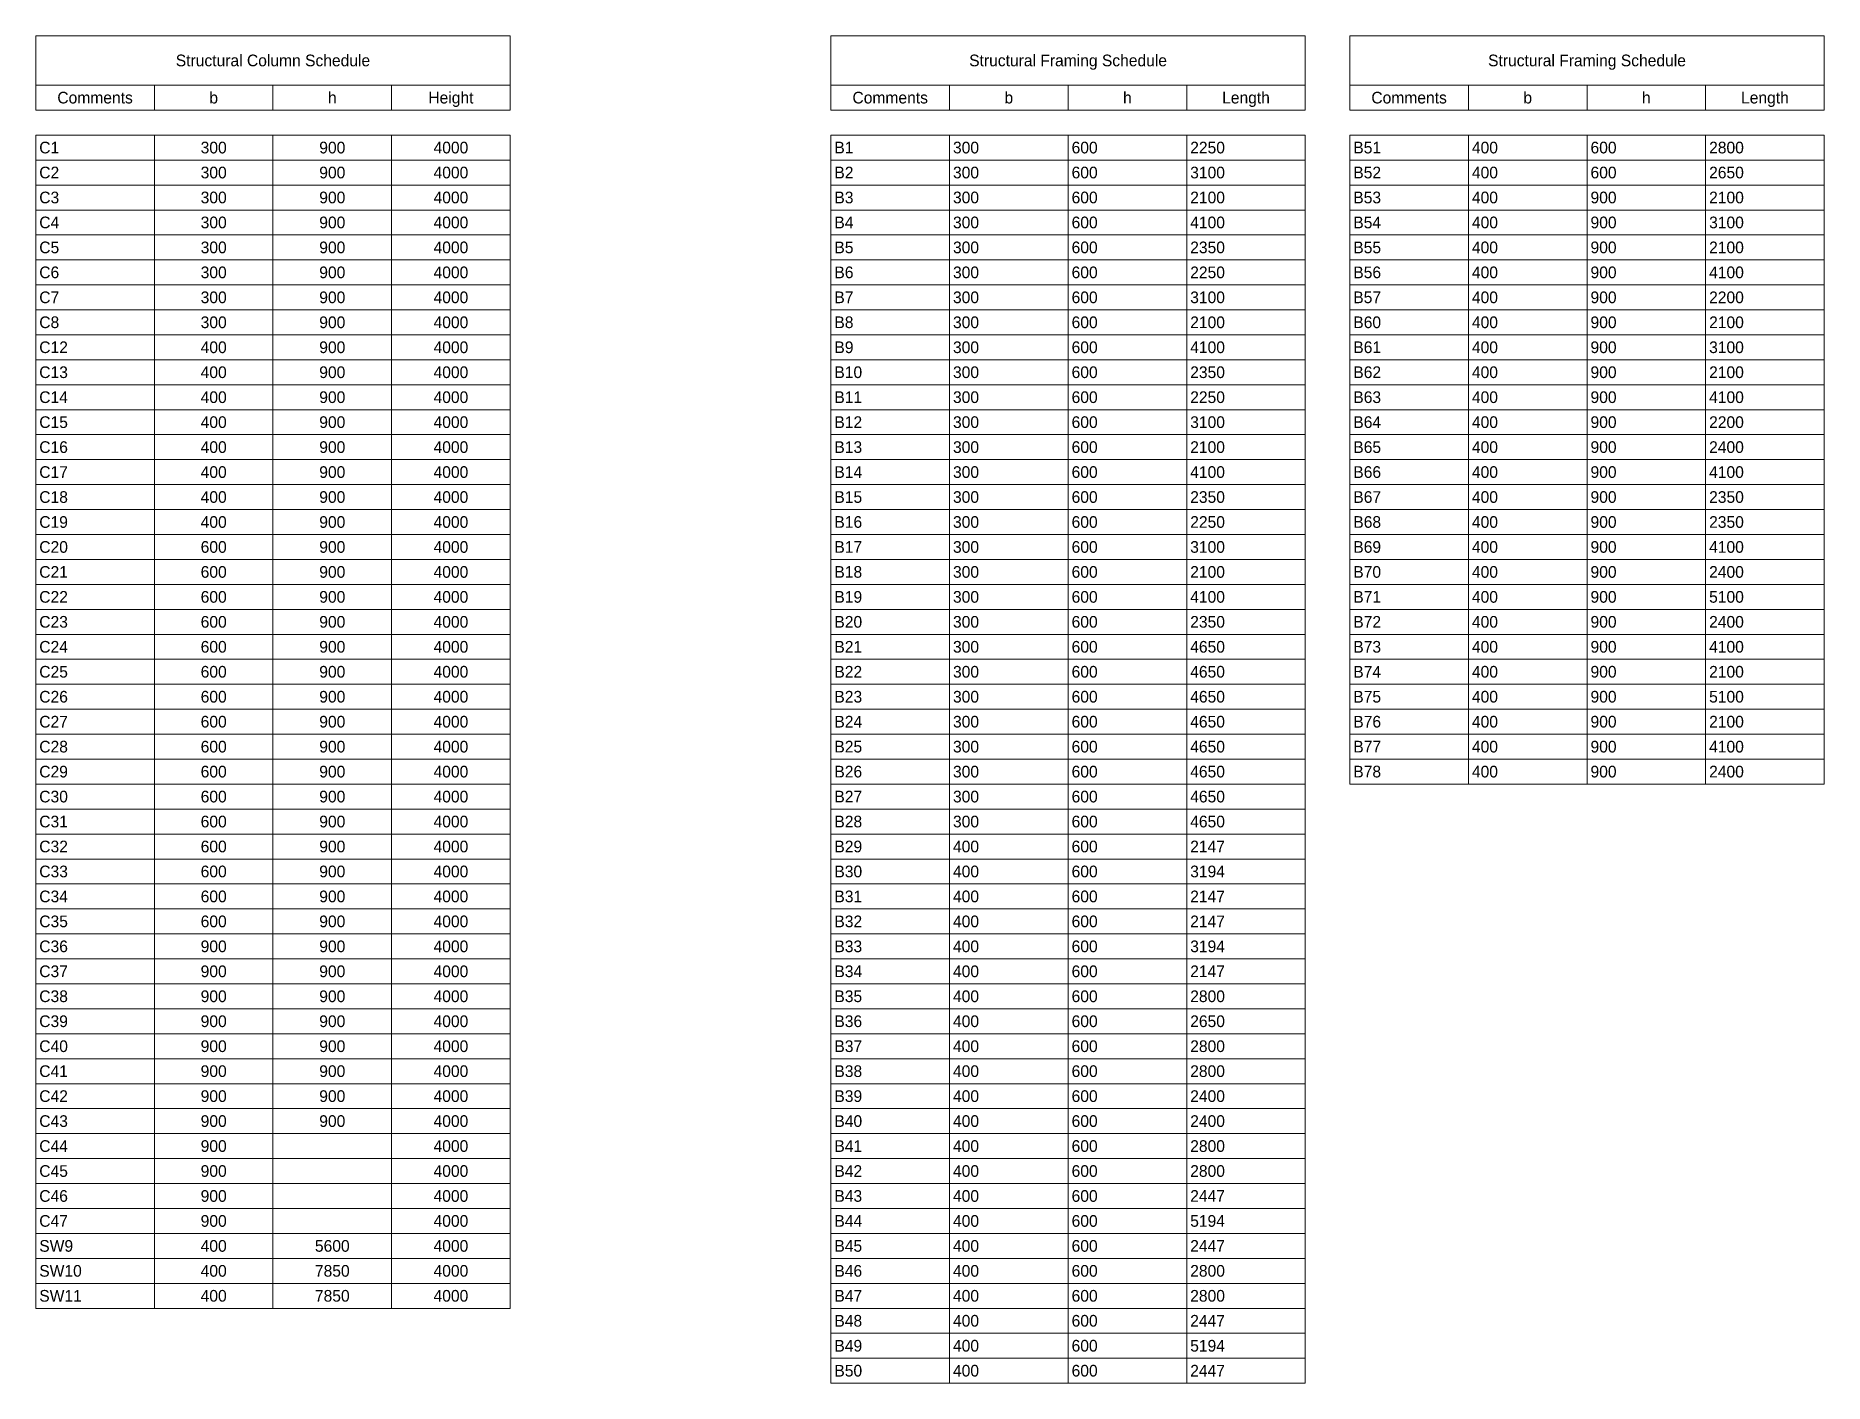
# Model space of a CAD drawing. Header units: millimetres. Extents: x -63539 to 256175, y -13917 to 28816.
# Drawn here: x -63539 to -24952, y -8943 to 20128 of the extents above; entities that cross this region are included whole.
import ezdxf

# ---------------------------------------------------------------- set-up
doc = ezdxf.new("R2010")
doc.units = ezdxf.units.MM
doc.layers.add('A-DETL-THIN', color=151, linetype='Continuous', lineweight=9)
doc.layers.add('G-ANNO-SCHD', color=231, linetype='Continuous', lineweight=9)
doc.styles.add('JetBrains Mono_1', font='JetBrainsMono-VariableFont_wght.ttf', dxfattribs={"height": 2.5})

msp = doc.modelspace()

# ---------------------------------------------------------------- texts
at = {"layer": 'G-ANNO-SCHD', "line_spacing_factor": 1.102871, "style": 'JetBrains Mono_1'}
for s, insert, char_height, width, attachment_point in [('Structural Column Schedule', (-58420.5, 19721.3), 251.875, 6561.63, 2), ('Structural Framing Schedule', (-41265.5, 19721.3), 251.875, 6814.001, 2), ('Structural Framing Schedule', (-30069.6, 19721.3), 251.875, 6814.001, 2), ('Comments', (-62259.1, 18918.9), 251.88, 2018.963, 2), ('b', (-59700, 18918.9), 251.9, 252.37, 2), ('h', (-57141, 18918.9), 251.9, 252.37, 2), ('Height', (-54581.9, 18918.9), 251.88, 1514.222, 2), ('Comments', (-45104, 18918.9), 251.88, 2018.963, 2), ('b', (-42545, 18918.9), 251.9, 252.37, 2), ('h', (-39985.9, 18918.9), 251.9, 252.37, 2), ('Length', (-37426.9, 18918.9), 251.88, 1514.222, 2), ('Comments', (-33908.2, 18918.9), 251.88, 2018.963, 2), ('b', (-31349.1, 18918.9), 251.9, 252.37, 2), ('h', (-28790.1, 18918.9), 251.9, 252.37, 2), ('Length', (-26231, 18918.9), 251.88, 1514.222, 2), ('C1', (-63463, 17841.8), 251.88, 504.741, 1), ('300', (-59700, 17841.8), 251.88, 757.111, 2), ('900', (-57141, 17841.8), 251.88, 757.111, 2), ('4000', (-54581.9, 17841.8), 251.88, 1009.482, 2), ('B1', (-46308, 17841.8), 251.88, 504.741, 1), ('300', (-43749, 17841.8), 251.88, 757.111, 1), ('600', (-41189.9, 17841.8), 251.88, 757.111, 1), ('2250', (-38630.9, 17841.8), 251.88, 1009.482, 1), ('B51', (-35112.2, 17841.8), 251.88, 757.111, 1), ('400', (-32553.1, 17841.8), 251.88, 757.111, 1), ('600', (-29994.1, 17841.8), 251.88, 757.111, 1), ('2800', (-27435, 17841.8), 251.88, 1009.482, 1), ('C2', (-63463, 17303.3), 251.88, 504.741, 1), ('300', (-59700, 17303.3), 251.88, 757.111, 2), ('900', (-57141, 17303.3), 251.88, 757.111, 2), ('4000', (-54581.9, 17303.3), 251.88, 1009.482, 2), ('B2', (-46308, 17303.3), 251.88, 504.741, 1), ('300', (-43749, 17303.3), 251.88, 757.111, 1), ('600', (-41189.9, 17303.3), 251.88, 757.111, 1), ('3100', (-38630.9, 17303.3), 251.88, 1009.482, 1), ('B52', (-35112.2, 17303.3), 251.88, 757.111, 1), ('400', (-32553.1, 17303.3), 251.88, 757.111, 1), ('600', (-29994.1, 17303.3), 251.88, 757.111, 1), ('2650', (-27435, 17303.3), 251.88, 1009.482, 1), ('C3', (-63463, 16764.8), 251.88, 504.741, 1), ('300', (-59700, 16764.8), 251.88, 757.111, 2), ('900', (-57141, 16764.8), 251.88, 757.111, 2), ('4000', (-54581.9, 16764.8), 251.88, 1009.482, 2), ('B3', (-46308, 16764.8), 251.88, 504.741, 1), ('300', (-43749, 16764.8), 251.88, 757.111, 1), ('600', (-41189.9, 16764.8), 251.88, 757.111, 1), ('2100', (-38630.9, 16764.8), 251.88, 1009.482, 1), ('B53', (-35112.2, 16764.8), 251.88, 757.111, 1), ('400', (-32553.1, 16764.8), 251.88, 757.111, 1), ('900', (-29994.1, 16764.8), 251.88, 757.111, 1), ('2100', (-27435, 16764.8), 251.88, 1009.482, 1), ('C4', (-63463, 16226.2), 251.88, 504.741, 1), ('300', (-59700, 16226.2), 251.88, 757.111, 2), ('900', (-57141, 16226.2), 251.88, 757.111, 2), ('4000', (-54581.9, 16226.2), 251.88, 1009.482, 2), ('B4', (-46308, 16226.2), 251.88, 504.741, 1), ('300', (-43749, 16226.2), 251.88, 757.111, 1), ('600', (-41189.9, 16226.2), 251.88, 757.111, 1), ('4100', (-38630.9, 16226.2), 251.88, 1009.482, 1), ('B54', (-35112.2, 16226.2), 251.88, 757.111, 1), ('400', (-32553.1, 16226.2), 251.88, 757.111, 1), ('900', (-29994.1, 16226.2), 251.88, 757.111, 1), ('3100', (-27435, 16226.2), 251.88, 1009.482, 1), ('C5', (-63463, 15687.7), 251.88, 504.741, 1), ('300', (-59700, 15687.7), 251.88, 757.111, 2), ('900', (-57141, 15687.7), 251.88, 757.111, 2), ('4000', (-54581.9, 15687.7), 251.88, 1009.482, 2), ('B5', (-46308, 15687.7), 251.88, 504.741, 1), ('300', (-43749, 15687.7), 251.88, 757.111, 1), ('600', (-41189.9, 15687.7), 251.88, 757.111, 1), ('2350', (-38630.9, 15687.7), 251.88, 1009.482, 1), ('B55', (-35112.2, 15687.7), 251.88, 757.111, 1), ('400', (-32553.1, 15687.7), 251.88, 757.111, 1), ('900', (-29994.1, 15687.7), 251.88, 757.111, 1), ('2100', (-27435, 15687.7), 251.88, 1009.482, 1), ('C6', (-63463, 15149.1), 251.88, 504.741, 1), ('300', (-59700, 15149.1), 251.88, 757.111, 2), ('900', (-57141, 15149.1), 251.88, 757.111, 2), ('4000', (-54581.9, 15149.1), 251.88, 1009.482, 2), ('B6', (-46308, 15149.1), 251.88, 504.741, 1), ('300', (-43749, 15149.1), 251.88, 757.111, 1), ('600', (-41189.9, 15149.1), 251.88, 757.111, 1), ('2250', (-38630.9, 15149.1), 251.88, 1009.482, 1), ('B56', (-35112.2, 15149.1), 251.88, 757.111, 1), ('400', (-32553.1, 15149.1), 251.88, 757.111, 1), ('900', (-29994.1, 15149.1), 251.88, 757.111, 1), ('4100', (-27435, 15149.1), 251.88, 1009.482, 1), ('C7', (-63463, 14610.6), 251.88, 504.741, 1), ('300', (-59700, 14610.6), 251.88, 757.111, 2), ('900', (-57141, 14610.6), 251.88, 757.111, 2), ('4000', (-54581.9, 14610.6), 251.88, 1009.482, 2), ('B7', (-46308, 14610.6), 251.88, 504.741, 1), ('300', (-43749, 14610.6), 251.88, 757.111, 1), ('600', (-41189.9, 14610.6), 251.88, 757.111, 1), ('3100', (-38630.9, 14610.6), 251.88, 1009.482, 1), ('B57', (-35112.2, 14610.6), 251.88, 757.111, 1), ('400', (-32553.1, 14610.6), 251.88, 757.111, 1), ('900', (-29994.1, 14610.6), 251.88, 757.111, 1), ('2200', (-27435, 14610.6), 251.88, 1009.482, 1), ('C8', (-63463, 14072.1), 251.88, 504.741, 1), ('300', (-59700, 14072.1), 251.88, 757.111, 2), ('900', (-57141, 14072.1), 251.88, 757.111, 2), ('4000', (-54581.9, 14072.1), 251.88, 1009.482, 2), ('B8', (-46308, 14072.1), 251.88, 504.741, 1), ('300', (-43749, 14072.1), 251.88, 757.111, 1), ('600', (-41189.9, 14072.1), 251.88, 757.111, 1), ('2100', (-38630.9, 14072.1), 251.88, 1009.482, 1), ('B60', (-35112.2, 14072.1), 251.88, 757.111, 1), ('400', (-32553.1, 14072.1), 251.88, 757.111, 1), ('900', (-29994.1, 14072.1), 251.88, 757.111, 1), ('2100', (-27435, 14072.1), 251.88, 1009.482, 1), ('C12', (-63463, 13533.5), 251.88, 757.111, 1), ('400', (-59700, 13533.5), 251.88, 757.111, 2), ('900', (-57141, 13533.5), 251.88, 757.111, 2), ('4000', (-54581.9, 13533.5), 251.88, 1009.482, 2), ('B9', (-46308, 13533.5), 251.88, 504.741, 1), ('300', (-43749, 13533.5), 251.88, 757.111, 1), ('600', (-41189.9, 13533.5), 251.88, 757.111, 1), ('4100', (-38630.9, 13533.5), 251.88, 1009.482, 1), ('B61', (-35112.2, 13533.5), 251.88, 757.111, 1), ('400', (-32553.1, 13533.5), 251.88, 757.111, 1), ('900', (-29994.1, 13533.5), 251.88, 757.111, 1), ('3100', (-27435, 13533.5), 251.88, 1009.482, 1), ('C13', (-63463, 12995), 251.88, 757.111, 1), ('400', (-59700, 12995), 251.88, 757.111, 2), ('900', (-57141, 12995), 251.88, 757.111, 2), ('4000', (-54581.9, 12995), 251.88, 1009.482, 2), ('B10', (-46308, 12995), 251.88, 757.111, 1), ('300', (-43749, 12995), 251.88, 757.111, 1), ('600', (-41189.9, 12995), 251.88, 757.111, 1), ('2350', (-38630.9, 12995), 251.88, 1009.482, 1), ('B62', (-35112.2, 12995), 251.88, 757.111, 1), ('400', (-32553.1, 12995), 251.88, 757.111, 1), ('900', (-29994.1, 12995), 251.88, 757.111, 1), ('2100', (-27435, 12995), 251.88, 1009.482, 1), ('C14', (-63463, 12456.4), 251.88, 757.111, 1), ('400', (-59700, 12456.4), 251.88, 757.111, 2), ('900', (-57141, 12456.4), 251.88, 757.111, 2), ('4000', (-54581.9, 12456.4), 251.88, 1009.482, 2), ('B11', (-46308, 12456.4), 251.88, 757.111, 1), ('300', (-43749, 12456.4), 251.88, 757.111, 1), ('600', (-41189.9, 12456.4), 251.88, 757.111, 1), ('2250', (-38630.9, 12456.4), 251.88, 1009.482, 1), ('B63', (-35112.2, 12456.4), 251.88, 757.111, 1), ('400', (-32553.1, 12456.4), 251.88, 757.111, 1), ('900', (-29994.1, 12456.4), 251.88, 757.111, 1), ('4100', (-27435, 12456.4), 251.88, 1009.482, 1), ('C15', (-63463, 11917.9), 251.88, 757.111, 1), ('400', (-59700, 11917.9), 251.88, 757.111, 2), ('900', (-57141, 11917.9), 251.88, 757.111, 2), ('4000', (-54581.9, 11917.9), 251.88, 1009.482, 2), ('B12', (-46308, 11917.9), 251.88, 757.111, 1), ('300', (-43749, 11917.9), 251.88, 757.111, 1), ('600', (-41189.9, 11917.9), 251.88, 757.111, 1), ('3100', (-38630.9, 11917.9), 251.88, 1009.482, 1), ('B64', (-35112.2, 11917.9), 251.88, 757.111, 1), ('400', (-32553.1, 11917.9), 251.88, 757.111, 1), ('900', (-29994.1, 11917.9), 251.88, 757.111, 1), ('2200', (-27435, 11917.9), 251.88, 1009.482, 1), ('C16', (-63463, 11379.4), 251.88, 757.111, 1), ('400', (-59700, 11379.4), 251.88, 757.111, 2), ('900', (-57141, 11379.4), 251.88, 757.111, 2), ('4000', (-54581.9, 11379.4), 251.88, 1009.482, 2), ('B13', (-46308, 11379.4), 251.88, 757.111, 1), ('300', (-43749, 11379.4), 251.88, 757.111, 1), ('600', (-41189.9, 11379.4), 251.88, 757.111, 1), ('2100', (-38630.9, 11379.4), 251.88, 1009.482, 1), ('B65', (-35112.2, 11379.4), 251.88, 757.111, 1), ('400', (-32553.1, 11379.4), 251.88, 757.111, 1), ('900', (-29994.1, 11379.4), 251.88, 757.111, 1), ('2400', (-27435, 11379.4), 251.88, 1009.482, 1), ('C17', (-63463, 10840.8), 251.88, 757.111, 1), ('400', (-59700, 10840.8), 251.88, 757.111, 2), ('900', (-57141, 10840.8), 251.88, 757.111, 2), ('4000', (-54581.9, 10840.8), 251.88, 1009.482, 2), ('B14', (-46308, 10840.8), 251.88, 757.111, 1), ('300', (-43749, 10840.8), 251.88, 757.111, 1), ('600', (-41189.9, 10840.8), 251.88, 757.111, 1), ('4100', (-38630.9, 10840.8), 251.88, 1009.482, 1), ('B66', (-35112.2, 10840.8), 251.88, 757.111, 1), ('400', (-32553.1, 10840.8), 251.88, 757.111, 1), ('900', (-29994.1, 10840.8), 251.88, 757.111, 1), ('4100', (-27435, 10840.8), 251.88, 1009.482, 1), ('C18', (-63463, 10302.3), 251.88, 757.111, 1), ('400', (-59700, 10302.3), 251.88, 757.111, 2), ('900', (-57141, 10302.3), 251.88, 757.111, 2), ('4000', (-54581.9, 10302.3), 251.88, 1009.482, 2), ('B15', (-46308, 10302.3), 251.88, 757.111, 1), ('300', (-43749, 10302.3), 251.88, 757.111, 1), ('600', (-41189.9, 10302.3), 251.88, 757.111, 1), ('2350', (-38630.9, 10302.3), 251.88, 1009.482, 1), ('B67', (-35112.2, 10302.3), 251.88, 757.111, 1), ('400', (-32553.1, 10302.3), 251.88, 757.111, 1), ('900', (-29994.1, 10302.3), 251.88, 757.111, 1), ('2350', (-27435, 10302.3), 251.88, 1009.482, 1), ('C19', (-63463, 9763.7), 251.88, 757.111, 1), ('400', (-59700, 9763.7), 251.88, 757.111, 2), ('900', (-57141, 9763.7), 251.88, 757.111, 2), ('4000', (-54581.9, 9763.7), 251.88, 1009.482, 2), ('B16', (-46308, 9763.7), 251.88, 757.111, 1), ('300', (-43749, 9763.7), 251.88, 757.111, 1), ('600', (-41189.9, 9763.7), 251.88, 757.111, 1), ('2250', (-38630.9, 9763.7), 251.88, 1009.482, 1), ('B68', (-35112.2, 9763.7), 251.88, 757.111, 1), ('400', (-32553.1, 9763.7), 251.88, 757.111, 1), ('900', (-29994.1, 9763.7), 251.88, 757.111, 1), ('2350', (-27435, 9763.7), 251.88, 1009.482, 1), ('C20', (-63463, 9225.2), 251.88, 757.111, 1), ('600', (-59700, 9225.2), 251.88, 757.111, 2), ('900', (-57141, 9225.2), 251.88, 757.111, 2), ('4000', (-54581.9, 9225.2), 251.88, 1009.482, 2), ('B17', (-46308, 9225.2), 251.88, 757.111, 1), ('300', (-43749, 9225.2), 251.88, 757.111, 1), ('600', (-41189.9, 9225.2), 251.88, 757.111, 1), ('3100', (-38630.9, 9225.2), 251.88, 1009.482, 1), ('B69', (-35112.2, 9225.2), 251.88, 757.111, 1), ('400', (-32553.1, 9225.2), 251.88, 757.111, 1), ('900', (-29994.1, 9225.2), 251.88, 757.111, 1), ('4100', (-27435, 9225.2), 251.88, 1009.482, 1), ('C21', (-63463, 8686.7), 251.88, 757.111, 1), ('600', (-59700, 8686.7), 251.88, 757.111, 2), ('900', (-57141, 8686.7), 251.88, 757.111, 2), ('4000', (-54581.9, 8686.7), 251.88, 1009.482, 2), ('B18', (-46308, 8686.7), 251.88, 757.111, 1), ('300', (-43749, 8686.7), 251.88, 757.111, 1), ('600', (-41189.9, 8686.7), 251.88, 757.111, 1), ('2100', (-38630.9, 8686.7), 251.88, 1009.482, 1), ('B70', (-35112.2, 8686.7), 251.88, 757.111, 1), ('400', (-32553.1, 8686.7), 251.88, 757.111, 1), ('900', (-29994.1, 8686.7), 251.88, 757.111, 1), ('2400', (-27435, 8686.7), 251.88, 1009.482, 1), ('C22', (-63463, 8148.1), 251.88, 757.111, 1), ('600', (-59700, 8148.1), 251.88, 757.111, 2), ('900', (-57141, 8148.1), 251.88, 757.111, 2), ('4000', (-54581.9, 8148.1), 251.88, 1009.482, 2), ('B19', (-46308, 8148.1), 251.88, 757.111, 1), ('300', (-43749, 8148.1), 251.88, 757.111, 1), ('600', (-41189.9, 8148.1), 251.88, 757.111, 1), ('4100', (-38630.9, 8148.1), 251.88, 1009.482, 1), ('B71', (-35112.2, 8148.1), 251.88, 757.111, 1), ('400', (-32553.1, 8148.1), 251.88, 757.111, 1), ('900', (-29994.1, 8148.1), 251.88, 757.111, 1), ('5100', (-27435, 8148.1), 251.88, 1009.482, 1), ('C23', (-63463, 7609.6), 251.88, 757.111, 1), ('600', (-59700, 7609.6), 251.88, 757.111, 2), ('900', (-57141, 7609.6), 251.88, 757.111, 2), ('4000', (-54581.9, 7609.6), 251.88, 1009.482, 2), ('B20', (-46308, 7609.6), 251.88, 757.111, 1), ('300', (-43749, 7609.6), 251.88, 757.111, 1), ('600', (-41189.9, 7609.6), 251.88, 757.111, 1), ('2350', (-38630.9, 7609.6), 251.88, 1009.482, 1), ('B72', (-35112.2, 7609.6), 251.88, 757.111, 1), ('400', (-32553.1, 7609.6), 251.88, 757.111, 1), ('900', (-29994.1, 7609.6), 251.88, 757.111, 1), ('2400', (-27435, 7609.6), 251.88, 1009.482, 1), ('C24', (-63463, 7071), 251.88, 757.111, 1), ('600', (-59700, 7071), 251.88, 757.111, 2), ('900', (-57141, 7071), 251.88, 757.111, 2), ('4000', (-54581.9, 7071), 251.88, 1009.482, 2), ('B21', (-46308, 7071), 251.88, 757.111, 1), ('300', (-43749, 7071), 251.88, 757.111, 1), ('600', (-41189.9, 7071), 251.88, 757.111, 1), ('4650', (-38630.9, 7071), 251.88, 1009.482, 1), ('B73', (-35112.2, 7071), 251.88, 757.111, 1), ('400', (-32553.1, 7071), 251.88, 757.111, 1), ('900', (-29994.1, 7071), 251.88, 757.111, 1), ('4100', (-27435, 7071), 251.88, 1009.482, 1), ('C25', (-63463, 6532.5), 251.88, 757.111, 1), ('600', (-59700, 6532.5), 251.88, 757.111, 2), ('900', (-57141, 6532.5), 251.88, 757.111, 2), ('4000', (-54581.9, 6532.5), 251.88, 1009.482, 2), ('B22', (-46308, 6532.5), 251.88, 757.111, 1), ('300', (-43749, 6532.5), 251.88, 757.111, 1), ('600', (-41189.9, 6532.5), 251.88, 757.111, 1), ('4650', (-38630.9, 6532.5), 251.88, 1009.482, 1), ('B74', (-35112.2, 6532.5), 251.88, 757.111, 1), ('400', (-32553.1, 6532.5), 251.88, 757.111, 1), ('900', (-29994.1, 6532.5), 251.88, 757.111, 1), ('2100', (-27435, 6532.5), 251.88, 1009.482, 1), ('C26', (-63463, 5994), 251.88, 757.111, 1), ('600', (-59700, 5994), 251.88, 757.111, 2), ('900', (-57141, 5994), 251.88, 757.111, 2), ('4000', (-54581.9, 5994), 251.88, 1009.482, 2), ('B23', (-46308, 5994), 251.88, 757.111, 1), ('300', (-43749, 5994), 251.88, 757.111, 1), ('600', (-41189.9, 5994), 251.88, 757.111, 1), ('4650', (-38630.9, 5994), 251.88, 1009.482, 1), ('B75', (-35112.2, 5994), 251.88, 757.111, 1), ('400', (-32553.1, 5994), 251.88, 757.111, 1), ('900', (-29994.1, 5994), 251.88, 757.111, 1), ('5100', (-27435, 5994), 251.88, 1009.482, 1), ('C27', (-63463, 5455.4), 251.88, 757.111, 1), ('600', (-59700, 5455.4), 251.88, 757.111, 2), ('900', (-57141, 5455.4), 251.88, 757.111, 2), ('4000', (-54581.9, 5455.4), 251.88, 1009.482, 2), ('B24', (-46308, 5455.4), 251.88, 757.111, 1), ('300', (-43749, 5455.4), 251.88, 757.111, 1), ('600', (-41189.9, 5455.4), 251.88, 757.111, 1), ('4650', (-38630.9, 5455.4), 251.88, 1009.482, 1), ('B76', (-35112.2, 5455.4), 251.88, 757.111, 1), ('400', (-32553.1, 5455.4), 251.88, 757.111, 1), ('900', (-29994.1, 5455.4), 251.88, 757.111, 1), ('2100', (-27435, 5455.4), 251.88, 1009.482, 1), ('C28', (-63463, 4916.9), 251.88, 757.111, 1), ('600', (-59700, 4916.9), 251.88, 757.111, 2), ('900', (-57141, 4916.9), 251.88, 757.111, 2), ('4000', (-54581.9, 4916.9), 251.88, 1009.482, 2), ('B25', (-46308, 4916.9), 251.88, 757.111, 1), ('300', (-43749, 4916.9), 251.88, 757.111, 1), ('600', (-41189.9, 4916.9), 251.88, 757.111, 1), ('4650', (-38630.9, 4916.9), 251.88, 1009.482, 1), ('B77', (-35112.2, 4916.9), 251.88, 757.111, 1), ('400', (-32553.1, 4916.9), 251.88, 757.111, 1), ('900', (-29994.1, 4916.9), 251.88, 757.111, 1), ('4100', (-27435, 4916.9), 251.88, 1009.482, 1), ('C29', (-63463, 4378.4), 251.88, 757.111, 1), ('600', (-59700, 4378.4), 251.88, 757.111, 2), ('900', (-57141, 4378.4), 251.88, 757.111, 2), ('4000', (-54581.9, 4378.4), 251.88, 1009.482, 2), ('B26', (-46308, 4378.4), 251.88, 757.111, 1), ('300', (-43749, 4378.4), 251.88, 757.111, 1), ('600', (-41189.9, 4378.4), 251.88, 757.111, 1), ('4650', (-38630.9, 4378.4), 251.88, 1009.482, 1), ('B78', (-35112.2, 4378.4), 251.88, 757.111, 1), ('400', (-32553.1, 4378.4), 251.88, 757.111, 1), ('900', (-29994.1, 4378.4), 251.88, 757.111, 1), ('2400', (-27435, 4378.4), 251.88, 1009.482, 1), ('C30', (-63463, 3839.8), 251.88, 757.111, 1), ('600', (-59700, 3839.8), 251.88, 757.111, 2), ('900', (-57141, 3839.8), 251.88, 757.111, 2), ('4000', (-54581.9, 3839.8), 251.88, 1009.482, 2), ('B27', (-46308, 3839.8), 251.88, 757.111, 1), ('300', (-43749, 3839.8), 251.88, 757.111, 1), ('600', (-41189.9, 3839.8), 251.88, 757.111, 1), ('4650', (-38630.9, 3839.8), 251.88, 1009.482, 1), ('C31', (-63463, 3301.3), 251.88, 757.111, 1), ('600', (-59700, 3301.3), 251.88, 757.111, 2), ('900', (-57141, 3301.3), 251.88, 757.111, 2), ('4000', (-54581.9, 3301.3), 251.88, 1009.482, 2), ('B28', (-46308, 3301.3), 251.88, 757.111, 1), ('300', (-43749, 3301.3), 251.88, 757.111, 1), ('600', (-41189.9, 3301.3), 251.88, 757.111, 1), ('4650', (-38630.9, 3301.3), 251.88, 1009.482, 1), ('C32', (-63463, 2762.7), 251.88, 757.111, 1), ('600', (-59700, 2762.7), 251.88, 757.111, 2), ('900', (-57141, 2762.7), 251.88, 757.111, 2), ('4000', (-54581.9, 2762.7), 251.88, 1009.482, 2), ('B29', (-46308, 2762.7), 251.88, 757.111, 1), ('400', (-43749, 2762.7), 251.88, 757.111, 1), ('600', (-41189.9, 2762.7), 251.88, 757.111, 1), ('2147', (-38630.9, 2762.7), 251.88, 1009.482, 1), ('C33', (-63463, 2224.2), 251.88, 757.111, 1), ('600', (-59700, 2224.2), 251.88, 757.111, 2), ('900', (-57141, 2224.2), 251.88, 757.111, 2), ('4000', (-54581.9, 2224.2), 251.88, 1009.482, 2), ('B30', (-46308, 2224.2), 251.88, 757.111, 1), ('400', (-43749, 2224.2), 251.88, 757.111, 1), ('600', (-41189.9, 2224.2), 251.88, 757.111, 1), ('3194', (-38630.9, 2224.2), 251.88, 1009.482, 1), ('C34', (-63463, 1685.7), 251.88, 757.111, 1), ('600', (-59700, 1685.7), 251.88, 757.111, 2), ('900', (-57141, 1685.7), 251.88, 757.111, 2), ('4000', (-54581.9, 1685.7), 251.88, 1009.482, 2), ('B31', (-46308, 1685.7), 251.88, 757.111, 1), ('400', (-43749, 1685.7), 251.88, 757.111, 1), ('600', (-41189.9, 1685.7), 251.88, 757.111, 1), ('2147', (-38630.9, 1685.7), 251.88, 1009.482, 1), ('C35', (-63463, 1147.1), 251.88, 757.111, 1), ('600', (-59700, 1147.1), 251.88, 757.111, 2), ('900', (-57141, 1147.1), 251.88, 757.111, 2), ('4000', (-54581.9, 1147.1), 251.88, 1009.482, 2), ('B32', (-46308, 1147.1), 251.88, 757.111, 1), ('400', (-43749, 1147.1), 251.88, 757.111, 1), ('600', (-41189.9, 1147.1), 251.88, 757.111, 1), ('2147', (-38630.9, 1147.1), 251.88, 1009.482, 1), ('C36', (-63463, 608.6), 251.88, 757.111, 1), ('900', (-59700, 608.6), 251.88, 757.111, 2), ('900', (-57141, 608.6), 251.88, 757.111, 2), ('4000', (-54581.9, 608.6), 251.88, 1009.482, 2), ('B33', (-46308, 608.6), 251.88, 757.111, 1), ('400', (-43749, 608.6), 251.88, 757.111, 1), ('600', (-41189.9, 608.6), 251.88, 757.111, 1), ('3194', (-38630.9, 608.6), 251.88, 1009.482, 1), ('C37', (-63463, 70), 251.88, 757.111, 1), ('900', (-59700, 70), 251.88, 757.111, 2), ('900', (-57141, 70), 251.88, 757.111, 2), ('4000', (-54581.9, 70), 251.88, 1009.482, 2), ('B34', (-46308, 70), 251.88, 757.111, 1), ('400', (-43749, 70), 251.88, 757.111, 1), ('600', (-41189.9, 70), 251.88, 757.111, 1), ('2147', (-38630.9, 70), 251.88, 1009.482, 1), ('C38', (-63463, -468.5), 251.88, 757.111, 1), ('900', (-59700, -468.5), 251.88, 757.111, 2), ('900', (-57141, -468.5), 251.88, 757.111, 2), ('4000', (-54581.9, -468.5), 251.88, 1009.482, 2), ('B35', (-46308, -468.5), 251.88, 757.111, 1), ('400', (-43749, -468.5), 251.88, 757.111, 1), ('600', (-41189.9, -468.5), 251.88, 757.111, 1), ('2800', (-38630.9, -468.5), 251.88, 1009.482, 1), ('C39', (-63463, -1007), 251.88, 757.111, 1), ('900', (-59700, -1007), 251.88, 757.111, 2), ('900', (-57141, -1007), 251.88, 757.111, 2), ('4000', (-54581.9, -1007), 251.88, 1009.482, 2), ('B36', (-46308, -1007), 251.88, 757.111, 1), ('400', (-43749, -1007), 251.88, 757.111, 1), ('600', (-41189.9, -1007), 251.88, 757.111, 1), ('2650', (-38630.9, -1007), 251.88, 1009.482, 1), ('C40', (-63463, -1545.6), 251.88, 757.111, 1), ('900', (-59700, -1545.6), 251.88, 757.111, 2), ('900', (-57141, -1545.6), 251.88, 757.111, 2), ('4000', (-54581.9, -1545.6), 251.88, 1009.482, 2), ('B37', (-46308, -1545.6), 251.88, 757.111, 1), ('400', (-43749, -1545.6), 251.88, 757.111, 1), ('600', (-41189.9, -1545.6), 251.88, 757.111, 1), ('2800', (-38630.9, -1545.6), 251.88, 1009.482, 1), ('C41', (-63463, -2084.1), 251.88, 757.111, 1), ('900', (-59700, -2084.1), 251.88, 757.111, 2), ('900', (-57141, -2084.1), 251.88, 757.111, 2), ('4000', (-54581.9, -2084.1), 251.88, 1009.482, 2), ('B38', (-46308, -2084.1), 251.88, 757.111, 1), ('400', (-43749, -2084.1), 251.88, 757.111, 1), ('600', (-41189.9, -2084.1), 251.88, 757.111, 1), ('2800', (-38630.9, -2084.1), 251.88, 1009.482, 1), ('C42', (-63463, -2622.7), 251.88, 757.111, 1), ('900', (-59700, -2622.7), 251.88, 757.111, 2), ('900', (-57141, -2622.7), 251.88, 757.111, 2), ('4000', (-54581.9, -2622.7), 251.88, 1009.482, 2), ('B39', (-46308, -2622.7), 251.88, 757.111, 1), ('400', (-43749, -2622.7), 251.88, 757.111, 1), ('600', (-41189.9, -2622.7), 251.88, 757.111, 1), ('2400', (-38630.9, -2622.7), 251.88, 1009.482, 1), ('C43', (-63463, -3161.2), 251.88, 757.111, 1), ('900', (-59700, -3161.2), 251.88, 757.111, 2), ('900', (-57141, -3161.2), 251.88, 757.111, 2), ('4000', (-54581.9, -3161.2), 251.88, 1009.482, 2), ('B40', (-46308, -3161.2), 251.88, 757.111, 1), ('400', (-43749, -3161.2), 251.88, 757.111, 1), ('600', (-41189.9, -3161.2), 251.88, 757.111, 1), ('2400', (-38630.9, -3161.2), 251.88, 1009.482, 1), ('C44', (-63463, -3699.7), 251.88, 757.111, 1), ('900', (-59700, -3699.7), 251.88, 757.111, 2), ('4000', (-54581.9, -3699.7), 251.88, 1009.482, 2), ('B41', (-46308, -3699.7), 251.88, 757.111, 1), ('400', (-43749, -3699.7), 251.88, 757.111, 1), ('600', (-41189.9, -3699.7), 251.88, 757.111, 1), ('2800', (-38630.9, -3699.7), 251.88, 1009.482, 1), ('C45', (-63463, -4238.3), 251.88, 757.111, 1), ('900', (-59700, -4238.3), 251.88, 757.111, 2), ('4000', (-54581.9, -4238.3), 251.88, 1009.482, 2), ('B42', (-46308, -4238.3), 251.88, 757.111, 1), ('400', (-43749, -4238.3), 251.88, 757.111, 1), ('600', (-41189.9, -4238.3), 251.88, 757.111, 1), ('2800', (-38630.9, -4238.3), 251.88, 1009.482, 1), ('C46', (-63463, -4776.8), 251.88, 757.111, 1), ('900', (-59700, -4776.8), 251.88, 757.111, 2), ('4000', (-54581.9, -4776.8), 251.88, 1009.482, 2), ('B43', (-46308, -4776.8), 251.88, 757.111, 1), ('400', (-43749, -4776.8), 251.88, 757.111, 1), ('600', (-41189.9, -4776.8), 251.88, 757.111, 1), ('2447', (-38630.9, -4776.8), 251.88, 1009.482, 1), ('C47', (-63463, -5315.4), 251.88, 757.111, 1), ('900', (-59700, -5315.4), 251.88, 757.111, 2), ('4000', (-54581.9, -5315.4), 251.88, 1009.482, 2), ('B44', (-46308, -5315.4), 251.88, 757.111, 1), ('400', (-43749, -5315.4), 251.88, 757.111, 1), ('600', (-41189.9, -5315.4), 251.88, 757.111, 1), ('5194', (-38630.9, -5315.4), 251.88, 1009.482, 1), ('SW9', (-63463, -5853.9), 251.88, 757.111, 1), ('400', (-59700, -5853.9), 251.88, 757.111, 2), ('5600', (-57141, -5853.9), 251.88, 1009.482, 2), ('4000', (-54581.9, -5853.9), 251.88, 1009.482, 2), ('B45', (-46308, -5853.9), 251.88, 757.111, 1), ('400', (-43749, -5853.9), 251.88, 757.111, 1), ('600', (-41189.9, -5853.9), 251.88, 757.111, 1), ('2447', (-38630.9, -5853.9), 251.88, 1009.482, 1), ('SW10', (-63463, -6392.4), 251.88, 1009.482, 1), ('400', (-59700, -6392.4), 251.88, 757.111, 2), ('7850', (-57141, -6392.4), 251.88, 1009.482, 2), ('4000', (-54581.9, -6392.4), 251.88, 1009.482, 2), ('B46', (-46308, -6392.4), 251.88, 757.111, 1), ('400', (-43749, -6392.4), 251.88, 757.111, 1), ('600', (-41189.9, -6392.4), 251.88, 757.111, 1), ('2800', (-38630.9, -6392.4), 251.88, 1009.482, 1), ('SW11', (-63463, -6931), 251.88, 1009.482, 1), ('400', (-59700, -6931), 251.88, 757.111, 2), ('7850', (-57141, -6931), 251.88, 1009.482, 2), ('4000', (-54581.9, -6931), 251.88, 1009.482, 2), ('B47', (-46308, -6931), 251.88, 757.111, 1), ('400', (-43749, -6931), 251.88, 757.111, 1), ('600', (-41189.9, -6931), 251.88, 757.111, 1), ('2800', (-38630.9, -6931), 251.88, 1009.482, 1), ('B48', (-46308, -7469.5), 251.88, 757.111, 1), ('400', (-43749, -7469.5), 251.88, 757.111, 1), ('600', (-41189.9, -7469.5), 251.88, 757.111, 1), ('2447', (-38630.9, -7469.5), 251.88, 1009.482, 1), ('B49', (-46308, -8008.1), 251.88, 757.111, 1), ('400', (-43749, -8008.1), 251.88, 757.111, 1), ('600', (-41189.9, -8008.1), 251.88, 757.111, 1), ('5194', (-38630.9, -8008.1), 251.88, 1009.482, 1), ('B50', (-46308, -8546.6), 251.88, 757.111, 1), ('400', (-43749, -8546.6), 251.88, 757.111, 1), ('600', (-41189.9, -8546.6), 251.88, 757.111, 1), ('2447', (-38630.9, -8546.6), 251.88, 1009.482, 1)]:
    msp.add_mtext(s, dxfattribs=dict(at, insert=insert, char_height=char_height, width=width, attachment_point=attachment_point))

# ---------------------------------------------------------------- linework, layer by layer
at = {"layer": 'A-DETL-THIN'}
for p, q in [((-63538.6, 20127.6), (-63538.6, 19061.3)), ((-53302.4, 20127.6), (-63538.6, 20127.6)), ((-53302.4, 19061.3), (-53302.4, 20127.6)), ((-46383.6, 20127.6), (-46383.6, 19061.3)), ((-36147.4, 20127.6), (-46383.6, 20127.6)), ((-36147.4, 19061.3), (-36147.4, 20127.6)), ((-35187.7, 20127.6), (-35187.7, 19061.3)), ((-24951.5, 20127.6), (-35187.7, 20127.6)), ((-24951.5, 19061.3), (-24951.5, 20127.6)), ((-63538.6, 19061.3), (-63538.6, 18522.8)), ((-63538.6, 19061.3), (-53302.4, 19061.3)), ((-60979.5, 19061.3), (-60979.5, 18522.8)), ((-58420.5, 19061.3), (-58420.5, 18522.8)), ((-55861.4, 19061.3), (-55861.4, 18522.8)), ((-53302.4, 19061.3), (-53302.4, 18522.8)), ((-46383.6, 19061.3), (-46383.6, 18522.8)), ((-46383.6, 19061.3), (-36147.4, 19061.3)), ((-43824.5, 19061.3), (-43824.5, 18522.8)), ((-41265.5, 19061.3), (-41265.5, 18522.8)), ((-38706.4, 19061.3), (-38706.4, 18522.8)), ((-36147.4, 19061.3), (-36147.4, 18522.8)), ((-35187.7, 19061.3), (-35187.7, 18522.8)), ((-35187.7, 19061.3), (-24951.5, 19061.3)), ((-32628.7, 19061.3), (-32628.7, 18522.8)), ((-30069.6, 19061.3), (-30069.6, 18522.8)), ((-27510.6, 19061.3), (-27510.6, 18522.8)), ((-24951.5, 19061.3), (-24951.5, 18522.8)), ((-60979.5, 18522.8), (-63538.6, 18522.8)), ((-58420.5, 18522.8), (-60979.5, 18522.8)), ((-55861.4, 18522.8), (-58420.5, 18522.8)), ((-53302.4, 18522.8), (-55861.4, 18522.8)), ((-43824.5, 18522.8), (-46383.6, 18522.8)), ((-41265.5, 18522.8), (-43824.5, 18522.8)), ((-38706.4, 18522.8), (-41265.5, 18522.8)), ((-36147.4, 18522.8), (-38706.4, 18522.8)), ((-32628.7, 18522.8), (-35187.7, 18522.8)), ((-30069.6, 18522.8), (-32628.7, 18522.8)), ((-27510.6, 18522.8), (-30069.6, 18522.8)), ((-24951.5, 18522.8), (-27510.6, 18522.8)), ((-60979.5, 17984.2), (-63538.6, 17984.2)), ((-63538.6, 17984.2), (-63538.6, 17445.7)), ((-58420.5, 17984.2), (-60979.5, 17984.2)), ((-60979.5, 17984.2), (-60979.5, 17445.7)), ((-55861.4, 17984.2), (-58420.5, 17984.2)), ((-58420.5, 17984.2), (-58420.5, 17445.7)), ((-53302.4, 17984.2), (-55861.4, 17984.2)), ((-55861.4, 17984.2), (-55861.4, 17445.7)), ((-53302.4, 17984.2), (-53302.4, 17445.7)), ((-43824.5, 17984.2), (-46383.6, 17984.2)), ((-46383.6, 17984.2), (-46383.6, 17445.7)), ((-41265.5, 17984.2), (-43824.5, 17984.2)), ((-43824.5, 17984.2), (-43824.5, 17445.7)), ((-38706.4, 17984.2), (-41265.5, 17984.2)), ((-41265.5, 17984.2), (-41265.5, 17445.7)), ((-36147.4, 17984.2), (-38706.4, 17984.2)), ((-38706.4, 17984.2), (-38706.4, 17445.7)), ((-36147.4, 17984.2), (-36147.4, 17445.7)), ((-32628.7, 17984.2), (-35187.7, 17984.2)), ((-35187.7, 17984.2), (-35187.7, 17445.7)), ((-30069.6, 17984.2), (-32628.7, 17984.2)), ((-32628.7, 17984.2), (-32628.7, 17445.7)), ((-27510.6, 17984.2), (-30069.6, 17984.2)), ((-30069.6, 17984.2), (-30069.6, 17445.7)), ((-24951.5, 17984.2), (-27510.6, 17984.2)), ((-27510.6, 17984.2), (-27510.6, 17445.7)), ((-24951.5, 17984.2), (-24951.5, 17445.7)), ((-60979.5, 17445.7), (-63538.6, 17445.7)), ((-63538.6, 17445.7), (-63538.6, 16907.2)), ((-58420.5, 17445.7), (-60979.5, 17445.7)), ((-60979.5, 17445.7), (-60979.5, 16907.2)), ((-55861.4, 17445.7), (-58420.5, 17445.7)), ((-58420.5, 17445.7), (-58420.5, 16907.2)), ((-53302.4, 17445.7), (-55861.4, 17445.7)), ((-55861.4, 17445.7), (-55861.4, 16907.2)), ((-53302.4, 17445.7), (-53302.4, 16907.2)), ((-43824.5, 17445.7), (-46383.6, 17445.7)), ((-46383.6, 17445.7), (-46383.6, 16907.2)), ((-41265.5, 17445.7), (-43824.5, 17445.7)), ((-43824.5, 17445.7), (-43824.5, 16907.2)), ((-38706.4, 17445.7), (-41265.5, 17445.7)), ((-41265.5, 17445.7), (-41265.5, 16907.2)), ((-36147.4, 17445.7), (-38706.4, 17445.7)), ((-38706.4, 17445.7), (-38706.4, 16907.2)), ((-36147.4, 17445.7), (-36147.4, 16907.2)), ((-32628.7, 17445.7), (-35187.7, 17445.7)), ((-35187.7, 17445.7), (-35187.7, 16907.2)), ((-30069.6, 17445.7), (-32628.7, 17445.7)), ((-32628.7, 17445.7), (-32628.7, 16907.2)), ((-27510.6, 17445.7), (-30069.6, 17445.7)), ((-30069.6, 17445.7), (-30069.6, 16907.2)), ((-24951.5, 17445.7), (-27510.6, 17445.7)), ((-27510.6, 17445.7), (-27510.6, 16907.2)), ((-24951.5, 17445.7), (-24951.5, 16907.2)), ((-60979.5, 16907.2), (-63538.6, 16907.2)), ((-63538.6, 16907.2), (-63538.6, 16368.6)), ((-58420.5, 16907.2), (-60979.5, 16907.2)), ((-60979.5, 16907.2), (-60979.5, 16368.6)), ((-55861.4, 16907.2), (-58420.5, 16907.2)), ((-58420.5, 16907.2), (-58420.5, 16368.6)), ((-53302.4, 16907.2), (-55861.4, 16907.2)), ((-55861.4, 16907.2), (-55861.4, 16368.6)), ((-53302.4, 16907.2), (-53302.4, 16368.6)), ((-43824.5, 16907.2), (-46383.6, 16907.2)), ((-46383.6, 16907.2), (-46383.6, 16368.6)), ((-41265.5, 16907.2), (-43824.5, 16907.2)), ((-43824.5, 16907.2), (-43824.5, 16368.6)), ((-38706.4, 16907.2), (-41265.5, 16907.2)), ((-41265.5, 16907.2), (-41265.5, 16368.6)), ((-36147.4, 16907.2), (-38706.4, 16907.2)), ((-38706.4, 16907.2), (-38706.4, 16368.6)), ((-36147.4, 16907.2), (-36147.4, 16368.6)), ((-32628.7, 16907.2), (-35187.7, 16907.2)), ((-35187.7, 16907.2), (-35187.7, 16368.6)), ((-30069.6, 16907.2), (-32628.7, 16907.2)), ((-32628.7, 16907.2), (-32628.7, 16368.6)), ((-27510.6, 16907.2), (-30069.6, 16907.2)), ((-30069.6, 16907.2), (-30069.6, 16368.6)), ((-24951.5, 16907.2), (-27510.6, 16907.2)), ((-27510.6, 16907.2), (-27510.6, 16368.6)), ((-24951.5, 16907.2), (-24951.5, 16368.6)), ((-60979.5, 16368.6), (-63538.6, 16368.6)), ((-63538.6, 16368.6), (-63538.6, 15830.1)), ((-58420.5, 16368.6), (-60979.5, 16368.6)), ((-60979.5, 16368.6), (-60979.5, 15830.1)), ((-55861.4, 16368.6), (-58420.5, 16368.6)), ((-58420.5, 16368.6), (-58420.5, 15830.1)), ((-53302.4, 16368.6), (-55861.4, 16368.6)), ((-55861.4, 16368.6), (-55861.4, 15830.1)), ((-53302.4, 16368.6), (-53302.4, 15830.1)), ((-43824.5, 16368.6), (-46383.6, 16368.6)), ((-46383.6, 16368.6), (-46383.6, 15830.1)), ((-41265.5, 16368.6), (-43824.5, 16368.6)), ((-43824.5, 16368.6), (-43824.5, 15830.1)), ((-38706.4, 16368.6), (-41265.5, 16368.6)), ((-41265.5, 16368.6), (-41265.5, 15830.1)), ((-36147.4, 16368.6), (-38706.4, 16368.6)), ((-38706.4, 16368.6), (-38706.4, 15830.1)), ((-36147.4, 16368.6), (-36147.4, 15830.1)), ((-32628.7, 16368.6), (-35187.7, 16368.6)), ((-35187.7, 16368.6), (-35187.7, 15830.1)), ((-30069.6, 16368.6), (-32628.7, 16368.6)), ((-32628.7, 16368.6), (-32628.7, 15830.1)), ((-27510.6, 16368.6), (-30069.6, 16368.6)), ((-30069.6, 16368.6), (-30069.6, 15830.1)), ((-24951.5, 16368.6), (-27510.6, 16368.6)), ((-27510.6, 16368.6), (-27510.6, 15830.1)), ((-24951.5, 16368.6), (-24951.5, 15830.1)), ((-60979.5, 15830.1), (-63538.6, 15830.1)), ((-63538.6, 15830.1), (-63538.6, 15291.5)), ((-58420.5, 15830.1), (-60979.5, 15830.1)), ((-60979.5, 15830.1), (-60979.5, 15291.5)), ((-55861.4, 15830.1), (-58420.5, 15830.1)), ((-58420.5, 15830.1), (-58420.5, 15291.5)), ((-53302.4, 15830.1), (-55861.4, 15830.1)), ((-55861.4, 15830.1), (-55861.4, 15291.5)), ((-53302.4, 15830.1), (-53302.4, 15291.5)), ((-43824.5, 15830.1), (-46383.6, 15830.1)), ((-46383.6, 15830.1), (-46383.6, 15291.5)), ((-41265.5, 15830.1), (-43824.5, 15830.1)), ((-43824.5, 15830.1), (-43824.5, 15291.5)), ((-38706.4, 15830.1), (-41265.5, 15830.1)), ((-41265.5, 15830.1), (-41265.5, 15291.5)), ((-36147.4, 15830.1), (-38706.4, 15830.1)), ((-38706.4, 15830.1), (-38706.4, 15291.5)), ((-36147.4, 15830.1), (-36147.4, 15291.5)), ((-32628.7, 15830.1), (-35187.7, 15830.1)), ((-35187.7, 15830.1), (-35187.7, 15291.5)), ((-30069.6, 15830.1), (-32628.7, 15830.1)), ((-32628.7, 15830.1), (-32628.7, 15291.5)), ((-27510.6, 15830.1), (-30069.6, 15830.1)), ((-30069.6, 15830.1), (-30069.6, 15291.5)), ((-24951.5, 15830.1), (-27510.6, 15830.1)), ((-27510.6, 15830.1), (-27510.6, 15291.5)), ((-24951.5, 15830.1), (-24951.5, 15291.5)), ((-60979.5, 15291.5), (-63538.6, 15291.5)), ((-63538.6, 15291.5), (-63538.6, 14753)), ((-58420.5, 15291.5), (-60979.5, 15291.5)), ((-60979.5, 15291.5), (-60979.5, 14753)), ((-55861.4, 15291.5), (-58420.5, 15291.5)), ((-58420.5, 15291.5), (-58420.5, 14753)), ((-53302.4, 15291.5), (-55861.4, 15291.5)), ((-55861.4, 15291.5), (-55861.4, 14753)), ((-53302.4, 15291.5), (-53302.4, 14753)), ((-43824.5, 15291.5), (-46383.6, 15291.5)), ((-46383.6, 15291.5), (-46383.6, 14753)), ((-41265.5, 15291.5), (-43824.5, 15291.5)), ((-43824.5, 15291.5), (-43824.5, 14753)), ((-38706.4, 15291.5), (-41265.5, 15291.5)), ((-41265.5, 15291.5), (-41265.5, 14753)), ((-36147.4, 15291.5), (-38706.4, 15291.5)), ((-38706.4, 15291.5), (-38706.4, 14753)), ((-36147.4, 15291.5), (-36147.4, 14753)), ((-32628.7, 15291.5), (-35187.7, 15291.5)), ((-35187.7, 15291.5), (-35187.7, 14753)), ((-30069.6, 15291.5), (-32628.7, 15291.5)), ((-32628.7, 15291.5), (-32628.7, 14753)), ((-27510.6, 15291.5), (-30069.6, 15291.5)), ((-30069.6, 15291.5), (-30069.6, 14753)), ((-24951.5, 15291.5), (-27510.6, 15291.5)), ((-27510.6, 15291.5), (-27510.6, 14753)), ((-24951.5, 15291.5), (-24951.5, 14753)), ((-60979.5, 14753), (-63538.6, 14753)), ((-63538.6, 14753), (-63538.6, 14214.5)), ((-58420.5, 14753), (-60979.5, 14753)), ((-60979.5, 14753), (-60979.5, 14214.5)), ((-55861.4, 14753), (-58420.5, 14753)), ((-58420.5, 14753), (-58420.5, 14214.5)), ((-53302.4, 14753), (-55861.4, 14753)), ((-55861.4, 14753), (-55861.4, 14214.5)), ((-53302.4, 14753), (-53302.4, 14214.5)), ((-43824.5, 14753), (-46383.6, 14753)), ((-46383.6, 14753), (-46383.6, 14214.5)), ((-41265.5, 14753), (-43824.5, 14753)), ((-43824.5, 14753), (-43824.5, 14214.5)), ((-38706.4, 14753), (-41265.5, 14753)), ((-41265.5, 14753), (-41265.5, 14214.5)), ((-36147.4, 14753), (-38706.4, 14753)), ((-38706.4, 14753), (-38706.4, 14214.5)), ((-36147.4, 14753), (-36147.4, 14214.5)), ((-32628.7, 14753), (-35187.7, 14753)), ((-35187.7, 14753), (-35187.7, 14214.5)), ((-30069.6, 14753), (-32628.7, 14753)), ((-32628.7, 14753), (-32628.7, 14214.5)), ((-27510.6, 14753), (-30069.6, 14753)), ((-30069.6, 14753), (-30069.6, 14214.5)), ((-24951.5, 14753), (-27510.6, 14753)), ((-27510.6, 14753), (-27510.6, 14214.5)), ((-24951.5, 14753), (-24951.5, 14214.5)), ((-60979.5, 14214.5), (-63538.6, 14214.5)), ((-63538.6, 14214.5), (-63538.6, 13675.9)), ((-58420.5, 14214.5), (-60979.5, 14214.5)), ((-60979.5, 14214.5), (-60979.5, 13675.9)), ((-55861.4, 14214.5), (-58420.5, 14214.5)), ((-58420.5, 14214.5), (-58420.5, 13675.9)), ((-53302.4, 14214.5), (-55861.4, 14214.5)), ((-55861.4, 14214.5), (-55861.4, 13675.9)), ((-53302.4, 14214.5), (-53302.4, 13675.9)), ((-43824.5, 14214.5), (-46383.6, 14214.5)), ((-46383.6, 14214.5), (-46383.6, 13675.9)), ((-41265.5, 14214.5), (-43824.5, 14214.5)), ((-43824.5, 14214.5), (-43824.5, 13675.9)), ((-38706.4, 14214.5), (-41265.5, 14214.5)), ((-41265.5, 14214.5), (-41265.5, 13675.9)), ((-36147.4, 14214.5), (-38706.4, 14214.5)), ((-38706.4, 14214.5), (-38706.4, 13675.9)), ((-36147.4, 14214.5), (-36147.4, 13675.9)), ((-32628.7, 14214.5), (-35187.7, 14214.5)), ((-35187.7, 14214.5), (-35187.7, 13675.9)), ((-30069.6, 14214.5), (-32628.7, 14214.5)), ((-32628.7, 14214.5), (-32628.7, 13675.9)), ((-27510.6, 14214.5), (-30069.6, 14214.5)), ((-30069.6, 14214.5), (-30069.6, 13675.9)), ((-24951.5, 14214.5), (-27510.6, 14214.5)), ((-27510.6, 14214.5), (-27510.6, 13675.9)), ((-24951.5, 14214.5), (-24951.5, 13675.9)), ((-60979.5, 13675.9), (-63538.6, 13675.9)), ((-63538.6, 13675.9), (-63538.6, 13137.4)), ((-58420.5, 13675.9), (-60979.5, 13675.9)), ((-60979.5, 13675.9), (-60979.5, 13137.4)), ((-55861.4, 13675.9), (-58420.5, 13675.9)), ((-58420.5, 13675.9), (-58420.5, 13137.4)), ((-53302.4, 13675.9), (-55861.4, 13675.9)), ((-55861.4, 13675.9), (-55861.4, 13137.4)), ((-53302.4, 13675.9), (-53302.4, 13137.4)), ((-43824.5, 13675.9), (-46383.6, 13675.9)), ((-46383.6, 13675.9), (-46383.6, 13137.4)), ((-41265.5, 13675.9), (-43824.5, 13675.9)), ((-43824.5, 13675.9), (-43824.5, 13137.4)), ((-38706.4, 13675.9), (-41265.5, 13675.9)), ((-41265.5, 13675.9), (-41265.5, 13137.4)), ((-36147.4, 13675.9), (-38706.4, 13675.9)), ((-38706.4, 13675.9), (-38706.4, 13137.4)), ((-36147.4, 13675.9), (-36147.4, 13137.4)), ((-32628.7, 13675.9), (-35187.7, 13675.9)), ((-35187.7, 13675.9), (-35187.7, 13137.4)), ((-30069.6, 13675.9), (-32628.7, 13675.9)), ((-32628.7, 13675.9), (-32628.7, 13137.4)), ((-27510.6, 13675.9), (-30069.6, 13675.9)), ((-30069.6, 13675.9), (-30069.6, 13137.4)), ((-24951.5, 13675.9), (-27510.6, 13675.9)), ((-27510.6, 13675.9), (-27510.6, 13137.4)), ((-24951.5, 13675.9), (-24951.5, 13137.4)), ((-60979.5, 13137.4), (-63538.6, 13137.4)), ((-63538.6, 13137.4), (-63538.6, 12598.8)), ((-58420.5, 13137.4), (-60979.5, 13137.4)), ((-60979.5, 13137.4), (-60979.5, 12598.8)), ((-55861.4, 13137.4), (-58420.5, 13137.4)), ((-58420.5, 13137.4), (-58420.5, 12598.8)), ((-53302.4, 13137.4), (-55861.4, 13137.4)), ((-55861.4, 13137.4), (-55861.4, 12598.8)), ((-53302.4, 13137.4), (-53302.4, 12598.8)), ((-43824.5, 13137.4), (-46383.6, 13137.4)), ((-46383.6, 13137.4), (-46383.6, 12598.8)), ((-41265.5, 13137.4), (-43824.5, 13137.4)), ((-43824.5, 13137.4), (-43824.5, 12598.8)), ((-38706.4, 13137.4), (-41265.5, 13137.4)), ((-41265.5, 13137.4), (-41265.5, 12598.8)), ((-36147.4, 13137.4), (-38706.4, 13137.4)), ((-38706.4, 13137.4), (-38706.4, 12598.8)), ((-36147.4, 13137.4), (-36147.4, 12598.8)), ((-32628.7, 13137.4), (-35187.7, 13137.4)), ((-35187.7, 13137.4), (-35187.7, 12598.8)), ((-30069.6, 13137.4), (-32628.7, 13137.4)), ((-32628.7, 13137.4), (-32628.7, 12598.8)), ((-27510.6, 13137.4), (-30069.6, 13137.4)), ((-30069.6, 13137.4), (-30069.6, 12598.8)), ((-24951.5, 13137.4), (-27510.6, 13137.4)), ((-27510.6, 13137.4), (-27510.6, 12598.8)), ((-24951.5, 13137.4), (-24951.5, 12598.8)), ((-60979.5, 12598.8), (-63538.6, 12598.8)), ((-63538.6, 12598.8), (-63538.6, 12060.3)), ((-58420.5, 12598.8), (-60979.5, 12598.8)), ((-60979.5, 12598.8), (-60979.5, 12060.3)), ((-55861.4, 12598.8), (-58420.5, 12598.8)), ((-58420.5, 12598.8), (-58420.5, 12060.3)), ((-53302.4, 12598.8), (-55861.4, 12598.8)), ((-55861.4, 12598.8), (-55861.4, 12060.3)), ((-53302.4, 12598.8), (-53302.4, 12060.3)), ((-43824.5, 12598.8), (-46383.6, 12598.8)), ((-46383.6, 12598.8), (-46383.6, 12060.3)), ((-41265.5, 12598.8), (-43824.5, 12598.8)), ((-43824.5, 12598.8), (-43824.5, 12060.3)), ((-38706.4, 12598.8), (-41265.5, 12598.8)), ((-41265.5, 12598.8), (-41265.5, 12060.3)), ((-36147.4, 12598.8), (-38706.4, 12598.8)), ((-38706.4, 12598.8), (-38706.4, 12060.3)), ((-36147.4, 12598.8), (-36147.4, 12060.3)), ((-32628.7, 12598.8), (-35187.7, 12598.8)), ((-35187.7, 12598.8), (-35187.7, 12060.3)), ((-30069.6, 12598.8), (-32628.7, 12598.8)), ((-32628.7, 12598.8), (-32628.7, 12060.3)), ((-27510.6, 12598.8), (-30069.6, 12598.8)), ((-30069.6, 12598.8), (-30069.6, 12060.3)), ((-24951.5, 12598.8), (-27510.6, 12598.8)), ((-27510.6, 12598.8), (-27510.6, 12060.3)), ((-24951.5, 12598.8), (-24951.5, 12060.3)), ((-60979.5, 12060.3), (-63538.6, 12060.3)), ((-63538.6, 12060.3), (-63538.6, 11521.8)), ((-58420.5, 12060.3), (-60979.5, 12060.3)), ((-60979.5, 12060.3), (-60979.5, 11521.8)), ((-55861.4, 12060.3), (-58420.5, 12060.3)), ((-58420.5, 12060.3), (-58420.5, 11521.8)), ((-53302.4, 12060.3), (-55861.4, 12060.3)), ((-55861.4, 12060.3), (-55861.4, 11521.8)), ((-53302.4, 12060.3), (-53302.4, 11521.8)), ((-43824.5, 12060.3), (-46383.6, 12060.3)), ((-46383.6, 12060.3), (-46383.6, 11521.8)), ((-41265.5, 12060.3), (-43824.5, 12060.3)), ((-43824.5, 12060.3), (-43824.5, 11521.8)), ((-38706.4, 12060.3), (-41265.5, 12060.3)), ((-41265.5, 12060.3), (-41265.5, 11521.8)), ((-36147.4, 12060.3), (-38706.4, 12060.3)), ((-38706.4, 12060.3), (-38706.4, 11521.8)), ((-36147.4, 12060.3), (-36147.4, 11521.8)), ((-32628.7, 12060.3), (-35187.7, 12060.3)), ((-35187.7, 12060.3), (-35187.7, 11521.8)), ((-30069.6, 12060.3), (-32628.7, 12060.3)), ((-32628.7, 12060.3), (-32628.7, 11521.8)), ((-27510.6, 12060.3), (-30069.6, 12060.3)), ((-30069.6, 12060.3), (-30069.6, 11521.8)), ((-24951.5, 12060.3), (-27510.6, 12060.3)), ((-27510.6, 12060.3), (-27510.6, 11521.8)), ((-24951.5, 12060.3), (-24951.5, 11521.8)), ((-60979.5, 11521.8), (-63538.6, 11521.8)), ((-63538.6, 11521.8), (-63538.6, 10983.2)), ((-58420.5, 11521.8), (-60979.5, 11521.8)), ((-60979.5, 11521.8), (-60979.5, 10983.2)), ((-55861.4, 11521.8), (-58420.5, 11521.8)), ((-58420.5, 11521.8), (-58420.5, 10983.2)), ((-53302.4, 11521.8), (-55861.4, 11521.8)), ((-55861.4, 11521.8), (-55861.4, 10983.2)), ((-53302.4, 11521.8), (-53302.4, 10983.2)), ((-43824.5, 11521.8), (-46383.6, 11521.8)), ((-46383.6, 11521.8), (-46383.6, 10983.2)), ((-41265.5, 11521.8), (-43824.5, 11521.8)), ((-43824.5, 11521.8), (-43824.5, 10983.2)), ((-38706.4, 11521.8), (-41265.5, 11521.8)), ((-41265.5, 11521.8), (-41265.5, 10983.2)), ((-36147.4, 11521.8), (-38706.4, 11521.8)), ((-38706.4, 11521.8), (-38706.4, 10983.2)), ((-36147.4, 11521.8), (-36147.4, 10983.2)), ((-32628.7, 11521.8), (-35187.7, 11521.8)), ((-35187.7, 11521.8), (-35187.7, 10983.2)), ((-30069.6, 11521.8), (-32628.7, 11521.8)), ((-32628.7, 11521.8), (-32628.7, 10983.2)), ((-27510.6, 11521.8), (-30069.6, 11521.8)), ((-30069.6, 11521.8), (-30069.6, 10983.2)), ((-24951.5, 11521.8), (-27510.6, 11521.8)), ((-27510.6, 11521.8), (-27510.6, 10983.2)), ((-24951.5, 11521.8), (-24951.5, 10983.2)), ((-60979.5, 10983.2), (-63538.6, 10983.2)), ((-63538.6, 10983.2), (-63538.6, 10444.7)), ((-58420.5, 10983.2), (-60979.5, 10983.2)), ((-60979.5, 10983.2), (-60979.5, 10444.7)), ((-55861.4, 10983.2), (-58420.5, 10983.2)), ((-58420.5, 10983.2), (-58420.5, 10444.7)), ((-53302.4, 10983.2), (-55861.4, 10983.2)), ((-55861.4, 10983.2), (-55861.4, 10444.7)), ((-53302.4, 10983.2), (-53302.4, 10444.7)), ((-43824.5, 10983.2), (-46383.6, 10983.2)), ((-46383.6, 10983.2), (-46383.6, 10444.7)), ((-41265.5, 10983.2), (-43824.5, 10983.2)), ((-43824.5, 10983.2), (-43824.5, 10444.7)), ((-38706.4, 10983.2), (-41265.5, 10983.2)), ((-41265.5, 10983.2), (-41265.5, 10444.7)), ((-36147.4, 10983.2), (-38706.4, 10983.2)), ((-38706.4, 10983.2), (-38706.4, 10444.7)), ((-36147.4, 10983.2), (-36147.4, 10444.7)), ((-32628.7, 10983.2), (-35187.7, 10983.2)), ((-35187.7, 10983.2), (-35187.7, 10444.7)), ((-30069.6, 10983.2), (-32628.7, 10983.2)), ((-32628.7, 10983.2), (-32628.7, 10444.7)), ((-27510.6, 10983.2), (-30069.6, 10983.2)), ((-30069.6, 10983.2), (-30069.6, 10444.7)), ((-24951.5, 10983.2), (-27510.6, 10983.2)), ((-27510.6, 10983.2), (-27510.6, 10444.7)), ((-24951.5, 10983.2), (-24951.5, 10444.7)), ((-60979.5, 10444.7), (-63538.6, 10444.7)), ((-63538.6, 10444.7), (-63538.6, 9906.1)), ((-58420.5, 10444.7), (-60979.5, 10444.7)), ((-60979.5, 10444.7), (-60979.5, 9906.1)), ((-55861.4, 10444.7), (-58420.5, 10444.7)), ((-58420.5, 10444.7), (-58420.5, 9906.1)), ((-53302.4, 10444.7), (-55861.4, 10444.7)), ((-55861.4, 10444.7), (-55861.4, 9906.1)), ((-53302.4, 10444.7), (-53302.4, 9906.1)), ((-43824.5, 10444.7), (-46383.6, 10444.7)), ((-46383.6, 10444.7), (-46383.6, 9906.1)), ((-41265.5, 10444.7), (-43824.5, 10444.7)), ((-43824.5, 10444.7), (-43824.5, 9906.1)), ((-38706.4, 10444.7), (-41265.5, 10444.7)), ((-41265.5, 10444.7), (-41265.5, 9906.1)), ((-36147.4, 10444.7), (-38706.4, 10444.7)), ((-38706.4, 10444.7), (-38706.4, 9906.1)), ((-36147.4, 10444.7), (-36147.4, 9906.1)), ((-32628.7, 10444.7), (-35187.7, 10444.7)), ((-35187.7, 10444.7), (-35187.7, 9906.1)), ((-30069.6, 10444.7), (-32628.7, 10444.7)), ((-32628.7, 10444.7), (-32628.7, 9906.1)), ((-27510.6, 10444.7), (-30069.6, 10444.7)), ((-30069.6, 10444.7), (-30069.6, 9906.1)), ((-24951.5, 10444.7), (-27510.6, 10444.7)), ((-27510.6, 10444.7), (-27510.6, 9906.1)), ((-24951.5, 10444.7), (-24951.5, 9906.1)), ((-60979.5, 9906.1), (-63538.6, 9906.1)), ((-63538.6, 9906.1), (-63538.6, 9367.6)), ((-58420.5, 9906.1), (-60979.5, 9906.1)), ((-60979.5, 9906.1), (-60979.5, 9367.6)), ((-55861.4, 9906.1), (-58420.5, 9906.1)), ((-58420.5, 9906.1), (-58420.5, 9367.6)), ((-53302.4, 9906.1), (-55861.4, 9906.1)), ((-55861.4, 9906.1), (-55861.4, 9367.6)), ((-53302.4, 9906.1), (-53302.4, 9367.6)), ((-43824.5, 9906.1), (-46383.6, 9906.1)), ((-46383.6, 9906.1), (-46383.6, 9367.6)), ((-41265.5, 9906.1), (-43824.5, 9906.1)), ((-43824.5, 9906.1), (-43824.5, 9367.6)), ((-38706.4, 9906.1), (-41265.5, 9906.1)), ((-41265.5, 9906.1), (-41265.5, 9367.6)), ((-36147.4, 9906.1), (-38706.4, 9906.1)), ((-38706.4, 9906.1), (-38706.4, 9367.6)), ((-36147.4, 9906.1), (-36147.4, 9367.6)), ((-32628.7, 9906.1), (-35187.7, 9906.1)), ((-35187.7, 9906.1), (-35187.7, 9367.6)), ((-30069.6, 9906.1), (-32628.7, 9906.1)), ((-32628.7, 9906.1), (-32628.7, 9367.6)), ((-27510.6, 9906.1), (-30069.6, 9906.1)), ((-30069.6, 9906.1), (-30069.6, 9367.6)), ((-24951.5, 9906.1), (-27510.6, 9906.1)), ((-27510.6, 9906.1), (-27510.6, 9367.6)), ((-24951.5, 9906.1), (-24951.5, 9367.6)), ((-60979.5, 9367.6), (-63538.6, 9367.6)), ((-63538.6, 9367.6), (-63538.6, 8829.1)), ((-58420.5, 9367.6), (-60979.5, 9367.6)), ((-60979.5, 9367.6), (-60979.5, 8829.1)), ((-55861.4, 9367.6), (-58420.5, 9367.6)), ((-58420.5, 9367.6), (-58420.5, 8829.1)), ((-53302.4, 9367.6), (-55861.4, 9367.6)), ((-55861.4, 9367.6), (-55861.4, 8829.1)), ((-53302.4, 9367.6), (-53302.4, 8829.1)), ((-43824.5, 9367.6), (-46383.6, 9367.6)), ((-46383.6, 9367.6), (-46383.6, 8829.1)), ((-41265.5, 9367.6), (-43824.5, 9367.6)), ((-43824.5, 9367.6), (-43824.5, 8829.1)), ((-38706.4, 9367.6), (-41265.5, 9367.6)), ((-41265.5, 9367.6), (-41265.5, 8829.1)), ((-36147.4, 9367.6), (-38706.4, 9367.6)), ((-38706.4, 9367.6), (-38706.4, 8829.1)), ((-36147.4, 9367.6), (-36147.4, 8829.1)), ((-32628.7, 9367.6), (-35187.7, 9367.6)), ((-35187.7, 9367.6), (-35187.7, 8829.1)), ((-30069.6, 9367.6), (-32628.7, 9367.6)), ((-32628.7, 9367.6), (-32628.7, 8829.1)), ((-27510.6, 9367.6), (-30069.6, 9367.6)), ((-30069.6, 9367.6), (-30069.6, 8829.1)), ((-24951.5, 9367.6), (-27510.6, 9367.6)), ((-27510.6, 9367.6), (-27510.6, 8829.1)), ((-24951.5, 9367.6), (-24951.5, 8829.1)), ((-60979.5, 8829.1), (-63538.6, 8829.1)), ((-63538.6, 8829.1), (-63538.6, 8290.5)), ((-58420.5, 8829.1), (-60979.5, 8829.1)), ((-60979.5, 8829.1), (-60979.5, 8290.5)), ((-55861.4, 8829.1), (-58420.5, 8829.1)), ((-58420.5, 8829.1), (-58420.5, 8290.5)), ((-53302.4, 8829.1), (-55861.4, 8829.1)), ((-55861.4, 8829.1), (-55861.4, 8290.5)), ((-53302.4, 8829.1), (-53302.4, 8290.5)), ((-43824.5, 8829.1), (-46383.6, 8829.1)), ((-46383.6, 8829.1), (-46383.6, 8290.5)), ((-41265.5, 8829.1), (-43824.5, 8829.1)), ((-43824.5, 8829.1), (-43824.5, 8290.5)), ((-38706.4, 8829.1), (-41265.5, 8829.1)), ((-41265.5, 8829.1), (-41265.5, 8290.5)), ((-36147.4, 8829.1), (-38706.4, 8829.1)), ((-38706.4, 8829.1), (-38706.4, 8290.5)), ((-36147.4, 8829.1), (-36147.4, 8290.5)), ((-32628.7, 8829.1), (-35187.7, 8829.1)), ((-35187.7, 8829.1), (-35187.7, 8290.5)), ((-30069.6, 8829.1), (-32628.7, 8829.1)), ((-32628.7, 8829.1), (-32628.7, 8290.5)), ((-27510.6, 8829.1), (-30069.6, 8829.1)), ((-30069.6, 8829.1), (-30069.6, 8290.5)), ((-24951.5, 8829.1), (-27510.6, 8829.1)), ((-27510.6, 8829.1), (-27510.6, 8290.5)), ((-24951.5, 8829.1), (-24951.5, 8290.5)), ((-60979.5, 8290.5), (-63538.6, 8290.5)), ((-63538.6, 8290.5), (-63538.6, 7752)), ((-58420.5, 8290.5), (-60979.5, 8290.5)), ((-60979.5, 8290.5), (-60979.5, 7752)), ((-55861.4, 8290.5), (-58420.5, 8290.5)), ((-58420.5, 8290.5), (-58420.5, 7752)), ((-53302.4, 8290.5), (-55861.4, 8290.5)), ((-55861.4, 8290.5), (-55861.4, 7752)), ((-53302.4, 8290.5), (-53302.4, 7752)), ((-43824.5, 8290.5), (-46383.6, 8290.5)), ((-46383.6, 8290.5), (-46383.6, 7752)), ((-41265.5, 8290.5), (-43824.5, 8290.5)), ((-43824.5, 8290.5), (-43824.5, 7752)), ((-38706.4, 8290.5), (-41265.5, 8290.5)), ((-41265.5, 8290.5), (-41265.5, 7752)), ((-36147.4, 8290.5), (-38706.4, 8290.5)), ((-38706.4, 8290.5), (-38706.4, 7752)), ((-36147.4, 8290.5), (-36147.4, 7752)), ((-32628.7, 8290.5), (-35187.7, 8290.5)), ((-35187.7, 8290.5), (-35187.7, 7752)), ((-30069.6, 8290.5), (-32628.7, 8290.5)), ((-32628.7, 8290.5), (-32628.7, 7752)), ((-27510.6, 8290.5), (-30069.6, 8290.5)), ((-30069.6, 8290.5), (-30069.6, 7752)), ((-24951.5, 8290.5), (-27510.6, 8290.5)), ((-27510.6, 8290.5), (-27510.6, 7752)), ((-24951.5, 8290.5), (-24951.5, 7752)), ((-60979.5, 7752), (-63538.6, 7752)), ((-63538.6, 7752), (-63538.6, 7213.4)), ((-58420.5, 7752), (-60979.5, 7752)), ((-60979.5, 7752), (-60979.5, 7213.4)), ((-55861.4, 7752), (-58420.5, 7752)), ((-58420.5, 7752), (-58420.5, 7213.4)), ((-53302.4, 7752), (-55861.4, 7752)), ((-55861.4, 7752), (-55861.4, 7213.4)), ((-53302.4, 7752), (-53302.4, 7213.4)), ((-43824.5, 7752), (-46383.6, 7752)), ((-46383.6, 7752), (-46383.6, 7213.4)), ((-41265.5, 7752), (-43824.5, 7752)), ((-43824.5, 7752), (-43824.5, 7213.4)), ((-38706.4, 7752), (-41265.5, 7752)), ((-41265.5, 7752), (-41265.5, 7213.4)), ((-36147.4, 7752), (-38706.4, 7752)), ((-38706.4, 7752), (-38706.4, 7213.4)), ((-36147.4, 7752), (-36147.4, 7213.4)), ((-32628.7, 7752), (-35187.7, 7752)), ((-35187.7, 7752), (-35187.7, 7213.4)), ((-30069.6, 7752), (-32628.7, 7752)), ((-32628.7, 7752), (-32628.7, 7213.4)), ((-27510.6, 7752), (-30069.6, 7752)), ((-30069.6, 7752), (-30069.6, 7213.4)), ((-24951.5, 7752), (-27510.6, 7752)), ((-27510.6, 7752), (-27510.6, 7213.4)), ((-24951.5, 7752), (-24951.5, 7213.4)), ((-60979.5, 7213.4), (-63538.6, 7213.4)), ((-63538.6, 7213.4), (-63538.6, 6674.9)), ((-58420.5, 7213.4), (-60979.5, 7213.4)), ((-60979.5, 7213.4), (-60979.5, 6674.9)), ((-55861.4, 7213.4), (-58420.5, 7213.4)), ((-58420.5, 7213.4), (-58420.5, 6674.9)), ((-53302.4, 7213.4), (-55861.4, 7213.4)), ((-55861.4, 7213.4), (-55861.4, 6674.9)), ((-53302.4, 7213.4), (-53302.4, 6674.9)), ((-43824.5, 7213.4), (-46383.6, 7213.4)), ((-46383.6, 7213.4), (-46383.6, 6674.9)), ((-41265.5, 7213.4), (-43824.5, 7213.4)), ((-43824.5, 7213.4), (-43824.5, 6674.9)), ((-38706.4, 7213.4), (-41265.5, 7213.4)), ((-41265.5, 7213.4), (-41265.5, 6674.9)), ((-36147.4, 7213.4), (-38706.4, 7213.4)), ((-38706.4, 7213.4), (-38706.4, 6674.9)), ((-36147.4, 7213.4), (-36147.4, 6674.9)), ((-32628.7, 7213.4), (-35187.7, 7213.4)), ((-35187.7, 7213.4), (-35187.7, 6674.9)), ((-30069.6, 7213.4), (-32628.7, 7213.4)), ((-32628.7, 7213.4), (-32628.7, 6674.9)), ((-27510.6, 7213.4), (-30069.6, 7213.4)), ((-30069.6, 7213.4), (-30069.6, 6674.9)), ((-24951.5, 7213.4), (-27510.6, 7213.4)), ((-27510.6, 7213.4), (-27510.6, 6674.9)), ((-24951.5, 7213.4), (-24951.5, 6674.9)), ((-60979.5, 6674.9), (-63538.6, 6674.9)), ((-63538.6, 6674.9), (-63538.6, 6136.4)), ((-58420.5, 6674.9), (-60979.5, 6674.9)), ((-60979.5, 6674.9), (-60979.5, 6136.4)), ((-55861.4, 6674.9), (-58420.5, 6674.9)), ((-58420.5, 6674.9), (-58420.5, 6136.4)), ((-53302.4, 6674.9), (-55861.4, 6674.9)), ((-55861.4, 6674.9), (-55861.4, 6136.4)), ((-53302.4, 6674.9), (-53302.4, 6136.4)), ((-43824.5, 6674.9), (-46383.6, 6674.9)), ((-46383.6, 6674.9), (-46383.6, 6136.4)), ((-41265.5, 6674.9), (-43824.5, 6674.9)), ((-43824.5, 6674.9), (-43824.5, 6136.4)), ((-38706.4, 6674.9), (-41265.5, 6674.9)), ((-41265.5, 6674.9), (-41265.5, 6136.4)), ((-36147.4, 6674.9), (-38706.4, 6674.9)), ((-38706.4, 6674.9), (-38706.4, 6136.4)), ((-36147.4, 6674.9), (-36147.4, 6136.4)), ((-32628.7, 6674.9), (-35187.7, 6674.9)), ((-35187.7, 6674.9), (-35187.7, 6136.4)), ((-30069.6, 6674.9), (-32628.7, 6674.9)), ((-32628.7, 6674.9), (-32628.7, 6136.4)), ((-27510.6, 6674.9), (-30069.6, 6674.9)), ((-30069.6, 6674.9), (-30069.6, 6136.4)), ((-24951.5, 6674.9), (-27510.6, 6674.9)), ((-27510.6, 6674.9), (-27510.6, 6136.4)), ((-24951.5, 6674.9), (-24951.5, 6136.4)), ((-60979.5, 6136.4), (-63538.6, 6136.4)), ((-63538.6, 6136.4), (-63538.6, 5597.8)), ((-58420.5, 6136.4), (-60979.5, 6136.4)), ((-60979.5, 6136.4), (-60979.5, 5597.8)), ((-55861.4, 6136.4), (-58420.5, 6136.4)), ((-58420.5, 6136.4), (-58420.5, 5597.8)), ((-53302.4, 6136.4), (-55861.4, 6136.4)), ((-55861.4, 6136.4), (-55861.4, 5597.8)), ((-53302.4, 6136.4), (-53302.4, 5597.8)), ((-43824.5, 6136.4), (-46383.6, 6136.4)), ((-46383.6, 6136.4), (-46383.6, 5597.8)), ((-41265.5, 6136.4), (-43824.5, 6136.4)), ((-43824.5, 6136.4), (-43824.5, 5597.8)), ((-38706.4, 6136.4), (-41265.5, 6136.4)), ((-41265.5, 6136.4), (-41265.5, 5597.8)), ((-36147.4, 6136.4), (-38706.4, 6136.4)), ((-38706.4, 6136.4), (-38706.4, 5597.8)), ((-36147.4, 6136.4), (-36147.4, 5597.8)), ((-32628.7, 6136.4), (-35187.7, 6136.4)), ((-35187.7, 6136.4), (-35187.7, 5597.8)), ((-30069.6, 6136.4), (-32628.7, 6136.4)), ((-32628.7, 6136.4), (-32628.7, 5597.8)), ((-27510.6, 6136.4), (-30069.6, 6136.4)), ((-30069.6, 6136.4), (-30069.6, 5597.8)), ((-24951.5, 6136.4), (-27510.6, 6136.4)), ((-27510.6, 6136.4), (-27510.6, 5597.8)), ((-24951.5, 6136.4), (-24951.5, 5597.8)), ((-60979.5, 5597.8), (-63538.6, 5597.8)), ((-63538.6, 5597.8), (-63538.6, 5059.3)), ((-58420.5, 5597.8), (-60979.5, 5597.8)), ((-60979.5, 5597.8), (-60979.5, 5059.3)), ((-55861.4, 5597.8), (-58420.5, 5597.8)), ((-58420.5, 5597.8), (-58420.5, 5059.3)), ((-53302.4, 5597.8), (-55861.4, 5597.8)), ((-55861.4, 5597.8), (-55861.4, 5059.3)), ((-53302.4, 5597.8), (-53302.4, 5059.3)), ((-43824.5, 5597.8), (-46383.6, 5597.8)), ((-46383.6, 5597.8), (-46383.6, 5059.3)), ((-41265.5, 5597.8), (-43824.5, 5597.8)), ((-43824.5, 5597.8), (-43824.5, 5059.3)), ((-38706.4, 5597.8), (-41265.5, 5597.8)), ((-41265.5, 5597.8), (-41265.5, 5059.3)), ((-36147.4, 5597.8), (-38706.4, 5597.8)), ((-38706.4, 5597.8), (-38706.4, 5059.3)), ((-36147.4, 5597.8), (-36147.4, 5059.3)), ((-32628.7, 5597.8), (-35187.7, 5597.8)), ((-35187.7, 5597.8), (-35187.7, 5059.3)), ((-30069.6, 5597.8), (-32628.7, 5597.8)), ((-32628.7, 5597.8), (-32628.7, 5059.3)), ((-27510.6, 5597.8), (-30069.6, 5597.8)), ((-30069.6, 5597.8), (-30069.6, 5059.3)), ((-24951.5, 5597.8), (-27510.6, 5597.8)), ((-27510.6, 5597.8), (-27510.6, 5059.3)), ((-24951.5, 5597.8), (-24951.5, 5059.3)), ((-60979.5, 5059.3), (-63538.6, 5059.3)), ((-63538.6, 5059.3), (-63538.6, 4520.7)), ((-58420.5, 5059.3), (-60979.5, 5059.3)), ((-60979.5, 5059.3), (-60979.5, 4520.7)), ((-55861.4, 5059.3), (-58420.5, 5059.3)), ((-58420.5, 5059.3), (-58420.5, 4520.7)), ((-53302.4, 5059.3), (-55861.4, 5059.3)), ((-55861.4, 5059.3), (-55861.4, 4520.7)), ((-53302.4, 5059.3), (-53302.4, 4520.7)), ((-43824.5, 5059.3), (-46383.6, 5059.3)), ((-46383.6, 5059.3), (-46383.6, 4520.7)), ((-41265.5, 5059.3), (-43824.5, 5059.3)), ((-43824.5, 5059.3), (-43824.5, 4520.7)), ((-38706.4, 5059.3), (-41265.5, 5059.3)), ((-41265.5, 5059.3), (-41265.5, 4520.7)), ((-36147.4, 5059.3), (-38706.4, 5059.3)), ((-38706.4, 5059.3), (-38706.4, 4520.7)), ((-36147.4, 5059.3), (-36147.4, 4520.7)), ((-32628.7, 5059.3), (-35187.7, 5059.3)), ((-35187.7, 5059.3), (-35187.7, 4520.7)), ((-30069.6, 5059.3), (-32628.7, 5059.3)), ((-32628.7, 5059.3), (-32628.7, 4520.7)), ((-27510.6, 5059.3), (-30069.6, 5059.3)), ((-30069.6, 5059.3), (-30069.6, 4520.7)), ((-24951.5, 5059.3), (-27510.6, 5059.3)), ((-27510.6, 5059.3), (-27510.6, 4520.7)), ((-24951.5, 5059.3), (-24951.5, 4520.7)), ((-60979.5, 4520.7), (-63538.6, 4520.7)), ((-63538.6, 4520.7), (-63538.6, 3982.2)), ((-58420.5, 4520.7), (-60979.5, 4520.7)), ((-60979.5, 4520.7), (-60979.5, 3982.2)), ((-55861.4, 4520.7), (-58420.5, 4520.7)), ((-58420.5, 4520.7), (-58420.5, 3982.2)), ((-53302.4, 4520.7), (-55861.4, 4520.7)), ((-55861.4, 4520.7), (-55861.4, 3982.2)), ((-53302.4, 4520.7), (-53302.4, 3982.2)), ((-43824.5, 4520.7), (-46383.6, 4520.7)), ((-46383.6, 4520.7), (-46383.6, 3982.2)), ((-41265.5, 4520.7), (-43824.5, 4520.7)), ((-43824.5, 4520.7), (-43824.5, 3982.2)), ((-38706.4, 4520.7), (-41265.5, 4520.7)), ((-41265.5, 4520.7), (-41265.5, 3982.2)), ((-36147.4, 4520.7), (-38706.4, 4520.7)), ((-38706.4, 4520.7), (-38706.4, 3982.2)), ((-36147.4, 4520.7), (-36147.4, 3982.2)), ((-32628.7, 4520.7), (-35187.7, 4520.7)), ((-35187.7, 4520.7), (-35187.7, 3982.2)), ((-30069.6, 4520.7), (-32628.7, 4520.7)), ((-32628.7, 4520.7), (-32628.7, 3982.2)), ((-27510.6, 4520.7), (-30069.6, 4520.7)), ((-30069.6, 4520.7), (-30069.6, 3982.2)), ((-24951.5, 4520.7), (-27510.6, 4520.7)), ((-27510.6, 4520.7), (-27510.6, 3982.2)), ((-24951.5, 4520.7), (-24951.5, 3982.2)), ((-60979.5, 3982.2), (-63538.6, 3982.2)), ((-63538.6, 3982.2), (-63538.6, 3443.7)), ((-58420.5, 3982.2), (-60979.5, 3982.2)), ((-60979.5, 3982.2), (-60979.5, 3443.7)), ((-55861.4, 3982.2), (-58420.5, 3982.2)), ((-58420.5, 3982.2), (-58420.5, 3443.7)), ((-53302.4, 3982.2), (-55861.4, 3982.2)), ((-55861.4, 3982.2), (-55861.4, 3443.7)), ((-53302.4, 3982.2), (-53302.4, 3443.7)), ((-43824.5, 3982.2), (-46383.6, 3982.2)), ((-46383.6, 3982.2), (-46383.6, 3443.7)), ((-41265.5, 3982.2), (-43824.5, 3982.2)), ((-43824.5, 3982.2), (-43824.5, 3443.7)), ((-38706.4, 3982.2), (-41265.5, 3982.2)), ((-41265.5, 3982.2), (-41265.5, 3443.7)), ((-36147.4, 3982.2), (-38706.4, 3982.2)), ((-38706.4, 3982.2), (-38706.4, 3443.7)), ((-36147.4, 3982.2), (-36147.4, 3443.7)), ((-32628.7, 3982.2), (-35187.7, 3982.2)), ((-30069.6, 3982.2), (-32628.7, 3982.2)), ((-27510.6, 3982.2), (-30069.6, 3982.2)), ((-24951.5, 3982.2), (-27510.6, 3982.2)), ((-60979.5, 3443.7), (-63538.6, 3443.7)), ((-63538.6, 3443.7), (-63538.6, 2905.1)), ((-58420.5, 3443.7), (-60979.5, 3443.7)), ((-60979.5, 3443.7), (-60979.5, 2905.1)), ((-55861.4, 3443.7), (-58420.5, 3443.7)), ((-58420.5, 3443.7), (-58420.5, 2905.1)), ((-53302.4, 3443.7), (-55861.4, 3443.7)), ((-55861.4, 3443.7), (-55861.4, 2905.1)), ((-53302.4, 3443.7), (-53302.4, 2905.1)), ((-43824.5, 3443.7), (-46383.6, 3443.7)), ((-46383.6, 3443.7), (-46383.6, 2905.1)), ((-41265.5, 3443.7), (-43824.5, 3443.7)), ((-43824.5, 3443.7), (-43824.5, 2905.1)), ((-38706.4, 3443.7), (-41265.5, 3443.7)), ((-41265.5, 3443.7), (-41265.5, 2905.1)), ((-36147.4, 3443.7), (-38706.4, 3443.7)), ((-38706.4, 3443.7), (-38706.4, 2905.1)), ((-36147.4, 3443.7), (-36147.4, 2905.1)), ((-60979.5, 2905.1), (-63538.6, 2905.1)), ((-63538.6, 2905.1), (-63538.6, 2366.6)), ((-58420.5, 2905.1), (-60979.5, 2905.1)), ((-60979.5, 2905.1), (-60979.5, 2366.6)), ((-55861.4, 2905.1), (-58420.5, 2905.1)), ((-58420.5, 2905.1), (-58420.5, 2366.6)), ((-53302.4, 2905.1), (-55861.4, 2905.1)), ((-55861.4, 2905.1), (-55861.4, 2366.6)), ((-53302.4, 2905.1), (-53302.4, 2366.6)), ((-43824.5, 2905.1), (-46383.6, 2905.1)), ((-46383.6, 2905.1), (-46383.6, 2366.6)), ((-41265.5, 2905.1), (-43824.5, 2905.1)), ((-43824.5, 2905.1), (-43824.5, 2366.6)), ((-38706.4, 2905.1), (-41265.5, 2905.1)), ((-41265.5, 2905.1), (-41265.5, 2366.6)), ((-36147.4, 2905.1), (-38706.4, 2905.1)), ((-38706.4, 2905.1), (-38706.4, 2366.6)), ((-36147.4, 2905.1), (-36147.4, 2366.6)), ((-60979.5, 2366.6), (-63538.6, 2366.6)), ((-63538.6, 2366.6), (-63538.6, 1828.1)), ((-58420.5, 2366.6), (-60979.5, 2366.6)), ((-60979.5, 2366.6), (-60979.5, 1828.1)), ((-55861.4, 2366.6), (-58420.5, 2366.6)), ((-58420.5, 2366.6), (-58420.5, 1828.1)), ((-53302.4, 2366.6), (-55861.4, 2366.6)), ((-55861.4, 2366.6), (-55861.4, 1828.1)), ((-53302.4, 2366.6), (-53302.4, 1828.1)), ((-43824.5, 2366.6), (-46383.6, 2366.6)), ((-46383.6, 2366.6), (-46383.6, 1828.1)), ((-41265.5, 2366.6), (-43824.5, 2366.6)), ((-43824.5, 2366.6), (-43824.5, 1828.1)), ((-38706.4, 2366.6), (-41265.5, 2366.6)), ((-41265.5, 2366.6), (-41265.5, 1828.1)), ((-36147.4, 2366.6), (-38706.4, 2366.6)), ((-38706.4, 2366.6), (-38706.4, 1828.1)), ((-36147.4, 2366.6), (-36147.4, 1828.1)), ((-60979.5, 1828.1), (-63538.6, 1828.1)), ((-63538.6, 1828.1), (-63538.6, 1289.5)), ((-58420.5, 1828.1), (-60979.5, 1828.1)), ((-60979.5, 1828.1), (-60979.5, 1289.5)), ((-55861.4, 1828.1), (-58420.5, 1828.1)), ((-58420.5, 1828.1), (-58420.5, 1289.5)), ((-53302.4, 1828.1), (-55861.4, 1828.1)), ((-55861.4, 1828.1), (-55861.4, 1289.5)), ((-53302.4, 1828.1), (-53302.4, 1289.5)), ((-43824.5, 1828.1), (-46383.6, 1828.1)), ((-46383.6, 1828.1), (-46383.6, 1289.5)), ((-41265.5, 1828.1), (-43824.5, 1828.1)), ((-43824.5, 1828.1), (-43824.5, 1289.5)), ((-38706.4, 1828.1), (-41265.5, 1828.1)), ((-41265.5, 1828.1), (-41265.5, 1289.5)), ((-36147.4, 1828.1), (-38706.4, 1828.1)), ((-38706.4, 1828.1), (-38706.4, 1289.5)), ((-36147.4, 1828.1), (-36147.4, 1289.5)), ((-60979.5, 1289.5), (-63538.6, 1289.5)), ((-63538.6, 1289.5), (-63538.6, 751)), ((-58420.5, 1289.5), (-60979.5, 1289.5)), ((-60979.5, 1289.5), (-60979.5, 751)), ((-55861.4, 1289.5), (-58420.5, 1289.5)), ((-58420.5, 1289.5), (-58420.5, 751)), ((-53302.4, 1289.5), (-55861.4, 1289.5)), ((-55861.4, 1289.5), (-55861.4, 751)), ((-53302.4, 1289.5), (-53302.4, 751)), ((-43824.5, 1289.5), (-46383.6, 1289.5)), ((-46383.6, 1289.5), (-46383.6, 751)), ((-41265.5, 1289.5), (-43824.5, 1289.5)), ((-43824.5, 1289.5), (-43824.5, 751)), ((-38706.4, 1289.5), (-41265.5, 1289.5)), ((-41265.5, 1289.5), (-41265.5, 751)), ((-36147.4, 1289.5), (-38706.4, 1289.5)), ((-38706.4, 1289.5), (-38706.4, 751)), ((-36147.4, 1289.5), (-36147.4, 751)), ((-60979.5, 751), (-63538.6, 751)), ((-63538.6, 751), (-63538.6, 212.4)), ((-58420.5, 751), (-60979.5, 751)), ((-60979.5, 751), (-60979.5, 212.4)), ((-55861.4, 751), (-58420.5, 751)), ((-58420.5, 751), (-58420.5, 212.4)), ((-53302.4, 751), (-55861.4, 751)), ((-55861.4, 751), (-55861.4, 212.4)), ((-53302.4, 751), (-53302.4, 212.4)), ((-43824.5, 751), (-46383.6, 751)), ((-46383.6, 751), (-46383.6, 212.4)), ((-41265.5, 751), (-43824.5, 751)), ((-43824.5, 751), (-43824.5, 212.4)), ((-38706.4, 751), (-41265.5, 751)), ((-41265.5, 751), (-41265.5, 212.4)), ((-36147.4, 751), (-38706.4, 751)), ((-38706.4, 751), (-38706.4, 212.4)), ((-36147.4, 751), (-36147.4, 212.4)), ((-60979.5, 212.4), (-63538.6, 212.4)), ((-63538.6, 212.4), (-63538.6, -326.1)), ((-58420.5, 212.4), (-60979.5, 212.4)), ((-60979.5, 212.4), (-60979.5, -326.1)), ((-55861.4, 212.4), (-58420.5, 212.4)), ((-58420.5, 212.4), (-58420.5, -326.1)), ((-53302.4, 212.4), (-55861.4, 212.4)), ((-55861.4, 212.4), (-55861.4, -326.1)), ((-53302.4, 212.4), (-53302.4, -326.1)), ((-43824.5, 212.4), (-46383.6, 212.4)), ((-46383.6, 212.4), (-46383.6, -326.1)), ((-41265.5, 212.4), (-43824.5, 212.4)), ((-43824.5, 212.4), (-43824.5, -326.1)), ((-38706.4, 212.4), (-41265.5, 212.4)), ((-41265.5, 212.4), (-41265.5, -326.1)), ((-36147.4, 212.4), (-38706.4, 212.4)), ((-38706.4, 212.4), (-38706.4, -326.1)), ((-36147.4, 212.4), (-36147.4, -326.1)), ((-60979.5, -326.1), (-63538.6, -326.1)), ((-63538.6, -326.1), (-63538.6, -864.6)), ((-58420.5, -326.1), (-60979.5, -326.1)), ((-60979.5, -326.1), (-60979.5, -864.6)), ((-55861.4, -326.1), (-58420.5, -326.1)), ((-58420.5, -326.1), (-58420.5, -864.6)), ((-53302.4, -326.1), (-55861.4, -326.1)), ((-55861.4, -326.1), (-55861.4, -864.6)), ((-53302.4, -326.1), (-53302.4, -864.6)), ((-43824.5, -326.1), (-46383.6, -326.1)), ((-46383.6, -326.1), (-46383.6, -864.6)), ((-41265.5, -326.1), (-43824.5, -326.1)), ((-43824.5, -326.1), (-43824.5, -864.6)), ((-38706.4, -326.1), (-41265.5, -326.1)), ((-41265.5, -326.1), (-41265.5, -864.6)), ((-36147.4, -326.1), (-38706.4, -326.1)), ((-38706.4, -326.1), (-38706.4, -864.6)), ((-36147.4, -326.1), (-36147.4, -864.6)), ((-60979.5, -864.6), (-63538.6, -864.6)), ((-63538.6, -864.6), (-63538.6, -1403.2)), ((-58420.5, -864.6), (-60979.5, -864.6)), ((-60979.5, -864.6), (-60979.5, -1403.2)), ((-55861.4, -864.6), (-58420.5, -864.6)), ((-58420.5, -864.6), (-58420.5, -1403.2)), ((-53302.4, -864.6), (-55861.4, -864.6)), ((-55861.4, -864.6), (-55861.4, -1403.2)), ((-53302.4, -864.6), (-53302.4, -1403.2)), ((-43824.5, -864.6), (-46383.6, -864.6)), ((-46383.6, -864.6), (-46383.6, -1403.2)), ((-41265.5, -864.6), (-43824.5, -864.6)), ((-43824.5, -864.6), (-43824.5, -1403.2)), ((-38706.4, -864.6), (-41265.5, -864.6)), ((-41265.5, -864.6), (-41265.5, -1403.2)), ((-36147.4, -864.6), (-38706.4, -864.6)), ((-38706.4, -864.6), (-38706.4, -1403.2)), ((-36147.4, -864.6), (-36147.4, -1403.2)), ((-60979.5, -1403.2), (-63538.6, -1403.2)), ((-63538.6, -1403.2), (-63538.6, -1941.7)), ((-58420.5, -1403.2), (-60979.5, -1403.2)), ((-60979.5, -1403.2), (-60979.5, -1941.7)), ((-55861.4, -1403.2), (-58420.5, -1403.2)), ((-58420.5, -1403.2), (-58420.5, -1941.7)), ((-53302.4, -1403.2), (-55861.4, -1403.2)), ((-55861.4, -1403.2), (-55861.4, -1941.7)), ((-53302.4, -1403.2), (-53302.4, -1941.7)), ((-43824.5, -1403.2), (-46383.6, -1403.2)), ((-46383.6, -1403.2), (-46383.6, -1941.7)), ((-41265.5, -1403.2), (-43824.5, -1403.2)), ((-43824.5, -1403.2), (-43824.5, -1941.7)), ((-38706.4, -1403.2), (-41265.5, -1403.2)), ((-41265.5, -1403.2), (-41265.5, -1941.7)), ((-36147.4, -1403.2), (-38706.4, -1403.2)), ((-38706.4, -1403.2), (-38706.4, -1941.7)), ((-36147.4, -1403.2), (-36147.4, -1941.7)), ((-60979.5, -1941.7), (-63538.6, -1941.7)), ((-63538.6, -1941.7), (-63538.6, -2480.3)), ((-58420.5, -1941.7), (-60979.5, -1941.7)), ((-60979.5, -1941.7), (-60979.5, -2480.3)), ((-55861.4, -1941.7), (-58420.5, -1941.7)), ((-58420.5, -1941.7), (-58420.5, -2480.3)), ((-53302.4, -1941.7), (-55861.4, -1941.7)), ((-55861.4, -1941.7), (-55861.4, -2480.3)), ((-53302.4, -1941.7), (-53302.4, -2480.3)), ((-43824.5, -1941.7), (-46383.6, -1941.7)), ((-46383.6, -1941.7), (-46383.6, -2480.3)), ((-41265.5, -1941.7), (-43824.5, -1941.7)), ((-43824.5, -1941.7), (-43824.5, -2480.3)), ((-38706.4, -1941.7), (-41265.5, -1941.7)), ((-41265.5, -1941.7), (-41265.5, -2480.3)), ((-36147.4, -1941.7), (-38706.4, -1941.7)), ((-38706.4, -1941.7), (-38706.4, -2480.3)), ((-36147.4, -1941.7), (-36147.4, -2480.3)), ((-60979.5, -2480.3), (-63538.6, -2480.3)), ((-63538.6, -2480.3), (-63538.6, -3018.8)), ((-58420.5, -2480.3), (-60979.5, -2480.3)), ((-60979.5, -2480.3), (-60979.5, -3018.8)), ((-55861.4, -2480.3), (-58420.5, -2480.3)), ((-58420.5, -2480.3), (-58420.5, -3018.8)), ((-53302.4, -2480.3), (-55861.4, -2480.3)), ((-55861.4, -2480.3), (-55861.4, -3018.8)), ((-53302.4, -2480.3), (-53302.4, -3018.8)), ((-43824.5, -2480.3), (-46383.6, -2480.3)), ((-46383.6, -2480.3), (-46383.6, -3018.8)), ((-41265.5, -2480.3), (-43824.5, -2480.3)), ((-43824.5, -2480.3), (-43824.5, -3018.8)), ((-38706.4, -2480.3), (-41265.5, -2480.3)), ((-41265.5, -2480.3), (-41265.5, -3018.8)), ((-36147.4, -2480.3), (-38706.4, -2480.3)), ((-38706.4, -2480.3), (-38706.4, -3018.8)), ((-36147.4, -2480.3), (-36147.4, -3018.8)), ((-60979.5, -3018.8), (-63538.6, -3018.8)), ((-63538.6, -3018.8), (-63538.6, -3557.3)), ((-58420.5, -3018.8), (-60979.5, -3018.8)), ((-60979.5, -3018.8), (-60979.5, -3557.3)), ((-55861.4, -3018.8), (-58420.5, -3018.8)), ((-58420.5, -3018.8), (-58420.5, -3557.3)), ((-53302.4, -3018.8), (-55861.4, -3018.8)), ((-55861.4, -3018.8), (-55861.4, -3557.3)), ((-53302.4, -3018.8), (-53302.4, -3557.3)), ((-43824.5, -3018.8), (-46383.6, -3018.8)), ((-46383.6, -3018.8), (-46383.6, -3557.3)), ((-41265.5, -3018.8), (-43824.5, -3018.8)), ((-43824.5, -3018.8), (-43824.5, -3557.3)), ((-38706.4, -3018.8), (-41265.5, -3018.8)), ((-41265.5, -3018.8), (-41265.5, -3557.3)), ((-36147.4, -3018.8), (-38706.4, -3018.8)), ((-38706.4, -3018.8), (-38706.4, -3557.3)), ((-36147.4, -3018.8), (-36147.4, -3557.3)), ((-60979.5, -3557.3), (-63538.6, -3557.3)), ((-63538.6, -3557.3), (-63538.6, -4095.9)), ((-58420.5, -3557.3), (-60979.5, -3557.3)), ((-60979.5, -3557.3), (-60979.5, -4095.9)), ((-55861.4, -3557.3), (-58420.5, -3557.3)), ((-58420.5, -3557.3), (-58420.5, -4095.9)), ((-53302.4, -3557.3), (-55861.4, -3557.3)), ((-55861.4, -3557.3), (-55861.4, -4095.9)), ((-53302.4, -3557.3), (-53302.4, -4095.9)), ((-43824.5, -3557.3), (-46383.6, -3557.3)), ((-46383.6, -3557.3), (-46383.6, -4095.9)), ((-41265.5, -3557.3), (-43824.5, -3557.3)), ((-43824.5, -3557.3), (-43824.5, -4095.9)), ((-38706.4, -3557.3), (-41265.5, -3557.3)), ((-41265.5, -3557.3), (-41265.5, -4095.9)), ((-36147.4, -3557.3), (-38706.4, -3557.3)), ((-38706.4, -3557.3), (-38706.4, -4095.9)), ((-36147.4, -3557.3), (-36147.4, -4095.9)), ((-60979.5, -4095.9), (-63538.6, -4095.9)), ((-63538.6, -4095.9), (-63538.6, -4634.4)), ((-58420.5, -4095.9), (-60979.5, -4095.9)), ((-60979.5, -4095.9), (-60979.5, -4634.4)), ((-55861.4, -4095.9), (-58420.5, -4095.9)), ((-58420.5, -4095.9), (-58420.5, -4634.4)), ((-53302.4, -4095.9), (-55861.4, -4095.9)), ((-55861.4, -4095.9), (-55861.4, -4634.4)), ((-53302.4, -4095.9), (-53302.4, -4634.4)), ((-43824.5, -4095.9), (-46383.6, -4095.9)), ((-46383.6, -4095.9), (-46383.6, -4634.4)), ((-41265.5, -4095.9), (-43824.5, -4095.9)), ((-43824.5, -4095.9), (-43824.5, -4634.4)), ((-38706.4, -4095.9), (-41265.5, -4095.9)), ((-41265.5, -4095.9), (-41265.5, -4634.4)), ((-36147.4, -4095.9), (-38706.4, -4095.9)), ((-38706.4, -4095.9), (-38706.4, -4634.4)), ((-36147.4, -4095.9), (-36147.4, -4634.4)), ((-60979.5, -4634.4), (-63538.6, -4634.4)), ((-63538.6, -4634.4), (-63538.6, -5173)), ((-58420.5, -4634.4), (-60979.5, -4634.4)), ((-60979.5, -4634.4), (-60979.5, -5173)), ((-55861.4, -4634.4), (-58420.5, -4634.4)), ((-58420.5, -4634.4), (-58420.5, -5173)), ((-53302.4, -4634.4), (-55861.4, -4634.4)), ((-55861.4, -4634.4), (-55861.4, -5173)), ((-53302.4, -4634.4), (-53302.4, -5173)), ((-43824.5, -4634.4), (-46383.6, -4634.4)), ((-46383.6, -4634.4), (-46383.6, -5173)), ((-41265.5, -4634.4), (-43824.5, -4634.4)), ((-43824.5, -4634.4), (-43824.5, -5173)), ((-38706.4, -4634.4), (-41265.5, -4634.4)), ((-41265.5, -4634.4), (-41265.5, -5173)), ((-36147.4, -4634.4), (-38706.4, -4634.4)), ((-38706.4, -4634.4), (-38706.4, -5173)), ((-36147.4, -4634.4), (-36147.4, -5173)), ((-60979.5, -5173), (-63538.6, -5173)), ((-63538.6, -5173), (-63538.6, -5711.5)), ((-58420.5, -5173), (-60979.5, -5173)), ((-60979.5, -5173), (-60979.5, -5711.5)), ((-55861.4, -5173), (-58420.5, -5173)), ((-58420.5, -5173), (-58420.5, -5711.5)), ((-53302.4, -5173), (-55861.4, -5173)), ((-55861.4, -5173), (-55861.4, -5711.5)), ((-53302.4, -5173), (-53302.4, -5711.5)), ((-43824.5, -5173), (-46383.6, -5173)), ((-46383.6, -5173), (-46383.6, -5711.5)), ((-41265.5, -5173), (-43824.5, -5173)), ((-43824.5, -5173), (-43824.5, -5711.5)), ((-38706.4, -5173), (-41265.5, -5173)), ((-41265.5, -5173), (-41265.5, -5711.5)), ((-36147.4, -5173), (-38706.4, -5173)), ((-38706.4, -5173), (-38706.4, -5711.5)), ((-36147.4, -5173), (-36147.4, -5711.5)), ((-60979.5, -5711.5), (-63538.6, -5711.5)), ((-63538.6, -5711.5), (-63538.6, -6250)), ((-58420.5, -5711.5), (-60979.5, -5711.5)), ((-60979.5, -5711.5), (-60979.5, -6250)), ((-55861.4, -5711.5), (-58420.5, -5711.5)), ((-58420.5, -5711.5), (-58420.5, -6250)), ((-53302.4, -5711.5), (-55861.4, -5711.5)), ((-55861.4, -5711.5), (-55861.4, -6250)), ((-53302.4, -5711.5), (-53302.4, -6250)), ((-43824.5, -5711.5), (-46383.6, -5711.5)), ((-46383.6, -5711.5), (-46383.6, -6250)), ((-41265.5, -5711.5), (-43824.5, -5711.5)), ((-43824.5, -5711.5), (-43824.5, -6250)), ((-38706.4, -5711.5), (-41265.5, -5711.5)), ((-41265.5, -5711.5), (-41265.5, -6250)), ((-36147.4, -5711.5), (-38706.4, -5711.5)), ((-38706.4, -5711.5), (-38706.4, -6250)), ((-36147.4, -5711.5), (-36147.4, -6250)), ((-60979.5, -6250), (-63538.6, -6250)), ((-63538.6, -6250), (-63538.6, -6788.6)), ((-58420.5, -6250), (-60979.5, -6250)), ((-60979.5, -6250), (-60979.5, -6788.6)), ((-55861.4, -6250), (-58420.5, -6250)), ((-58420.5, -6250), (-58420.5, -6788.6)), ((-53302.4, -6250), (-55861.4, -6250)), ((-55861.4, -6250), (-55861.4, -6788.6)), ((-53302.4, -6250), (-53302.4, -6788.6)), ((-43824.5, -6250), (-46383.6, -6250)), ((-46383.6, -6250), (-46383.6, -6788.6)), ((-41265.5, -6250), (-43824.5, -6250)), ((-43824.5, -6250), (-43824.5, -6788.6)), ((-38706.4, -6250), (-41265.5, -6250)), ((-41265.5, -6250), (-41265.5, -6788.6)), ((-36147.4, -6250), (-38706.4, -6250)), ((-38706.4, -6250), (-38706.4, -6788.6)), ((-36147.4, -6250), (-36147.4, -6788.6)), ((-60979.5, -6788.6), (-63538.6, -6788.6)), ((-63538.6, -6788.6), (-63538.6, -7327.1)), ((-58420.5, -6788.6), (-60979.5, -6788.6)), ((-60979.5, -6788.6), (-60979.5, -7327.1)), ((-55861.4, -6788.6), (-58420.5, -6788.6)), ((-58420.5, -6788.6), (-58420.5, -7327.1)), ((-53302.4, -6788.6), (-55861.4, -6788.6)), ((-55861.4, -6788.6), (-55861.4, -7327.1)), ((-53302.4, -6788.6), (-53302.4, -7327.1)), ((-43824.5, -6788.6), (-46383.6, -6788.6)), ((-46383.6, -6788.6), (-46383.6, -7327.1)), ((-41265.5, -6788.6), (-43824.5, -6788.6)), ((-43824.5, -6788.6), (-43824.5, -7327.1)), ((-38706.4, -6788.6), (-41265.5, -6788.6)), ((-41265.5, -6788.6), (-41265.5, -7327.1)), ((-36147.4, -6788.6), (-38706.4, -6788.6)), ((-38706.4, -6788.6), (-38706.4, -7327.1)), ((-36147.4, -6788.6), (-36147.4, -7327.1)), ((-60979.5, -7327.1), (-63538.6, -7327.1)), ((-58420.5, -7327.1), (-60979.5, -7327.1)), ((-55861.4, -7327.1), (-58420.5, -7327.1)), ((-53302.4, -7327.1), (-55861.4, -7327.1)), ((-43824.5, -7327.1), (-46383.6, -7327.1)), ((-46383.6, -7327.1), (-46383.6, -7865.7)), ((-41265.5, -7327.1), (-43824.5, -7327.1)), ((-43824.5, -7327.1), (-43824.5, -7865.7)), ((-38706.4, -7327.1), (-41265.5, -7327.1)), ((-41265.5, -7327.1), (-41265.5, -7865.7)), ((-36147.4, -7327.1), (-38706.4, -7327.1)), ((-38706.4, -7327.1), (-38706.4, -7865.7)), ((-36147.4, -7327.1), (-36147.4, -7865.7)), ((-43824.5, -7865.7), (-46383.6, -7865.7)), ((-46383.6, -7865.7), (-46383.6, -8404.2)), ((-41265.5, -7865.7), (-43824.5, -7865.7)), ((-43824.5, -7865.7), (-43824.5, -8404.2)), ((-38706.4, -7865.7), (-41265.5, -7865.7)), ((-41265.5, -7865.7), (-41265.5, -8404.2)), ((-36147.4, -7865.7), (-38706.4, -7865.7)), ((-38706.4, -7865.7), (-38706.4, -8404.2)), ((-36147.4, -7865.7), (-36147.4, -8404.2)), ((-43824.5, -8404.2), (-46383.6, -8404.2)), ((-46383.6, -8404.2), (-46383.6, -8942.7)), ((-41265.5, -8404.2), (-43824.5, -8404.2)), ((-43824.5, -8404.2), (-43824.5, -8942.7)), ((-38706.4, -8404.2), (-41265.5, -8404.2)), ((-41265.5, -8404.2), (-41265.5, -8942.7)), ((-36147.4, -8404.2), (-38706.4, -8404.2)), ((-38706.4, -8404.2), (-38706.4, -8942.7)), ((-36147.4, -8404.2), (-36147.4, -8942.7)), ((-43824.5, -8942.7), (-46383.6, -8942.7)), ((-41265.5, -8942.7), (-43824.5, -8942.7)), ((-38706.4, -8942.7), (-41265.5, -8942.7)), ((-36147.4, -8942.7), (-38706.4, -8942.7))]:
    msp.add_line(p, q, dxfattribs=at)

msp.set_redraw_order([(e.dxf.handle, doc.entitydb.next_handle()) for e in msp.query("TEXT MTEXT ATTDEF DIMENSION ARC_DIMENSION")])  # texts and dimensions are drawn at this point

doc.saveas('drawing.dxf')
